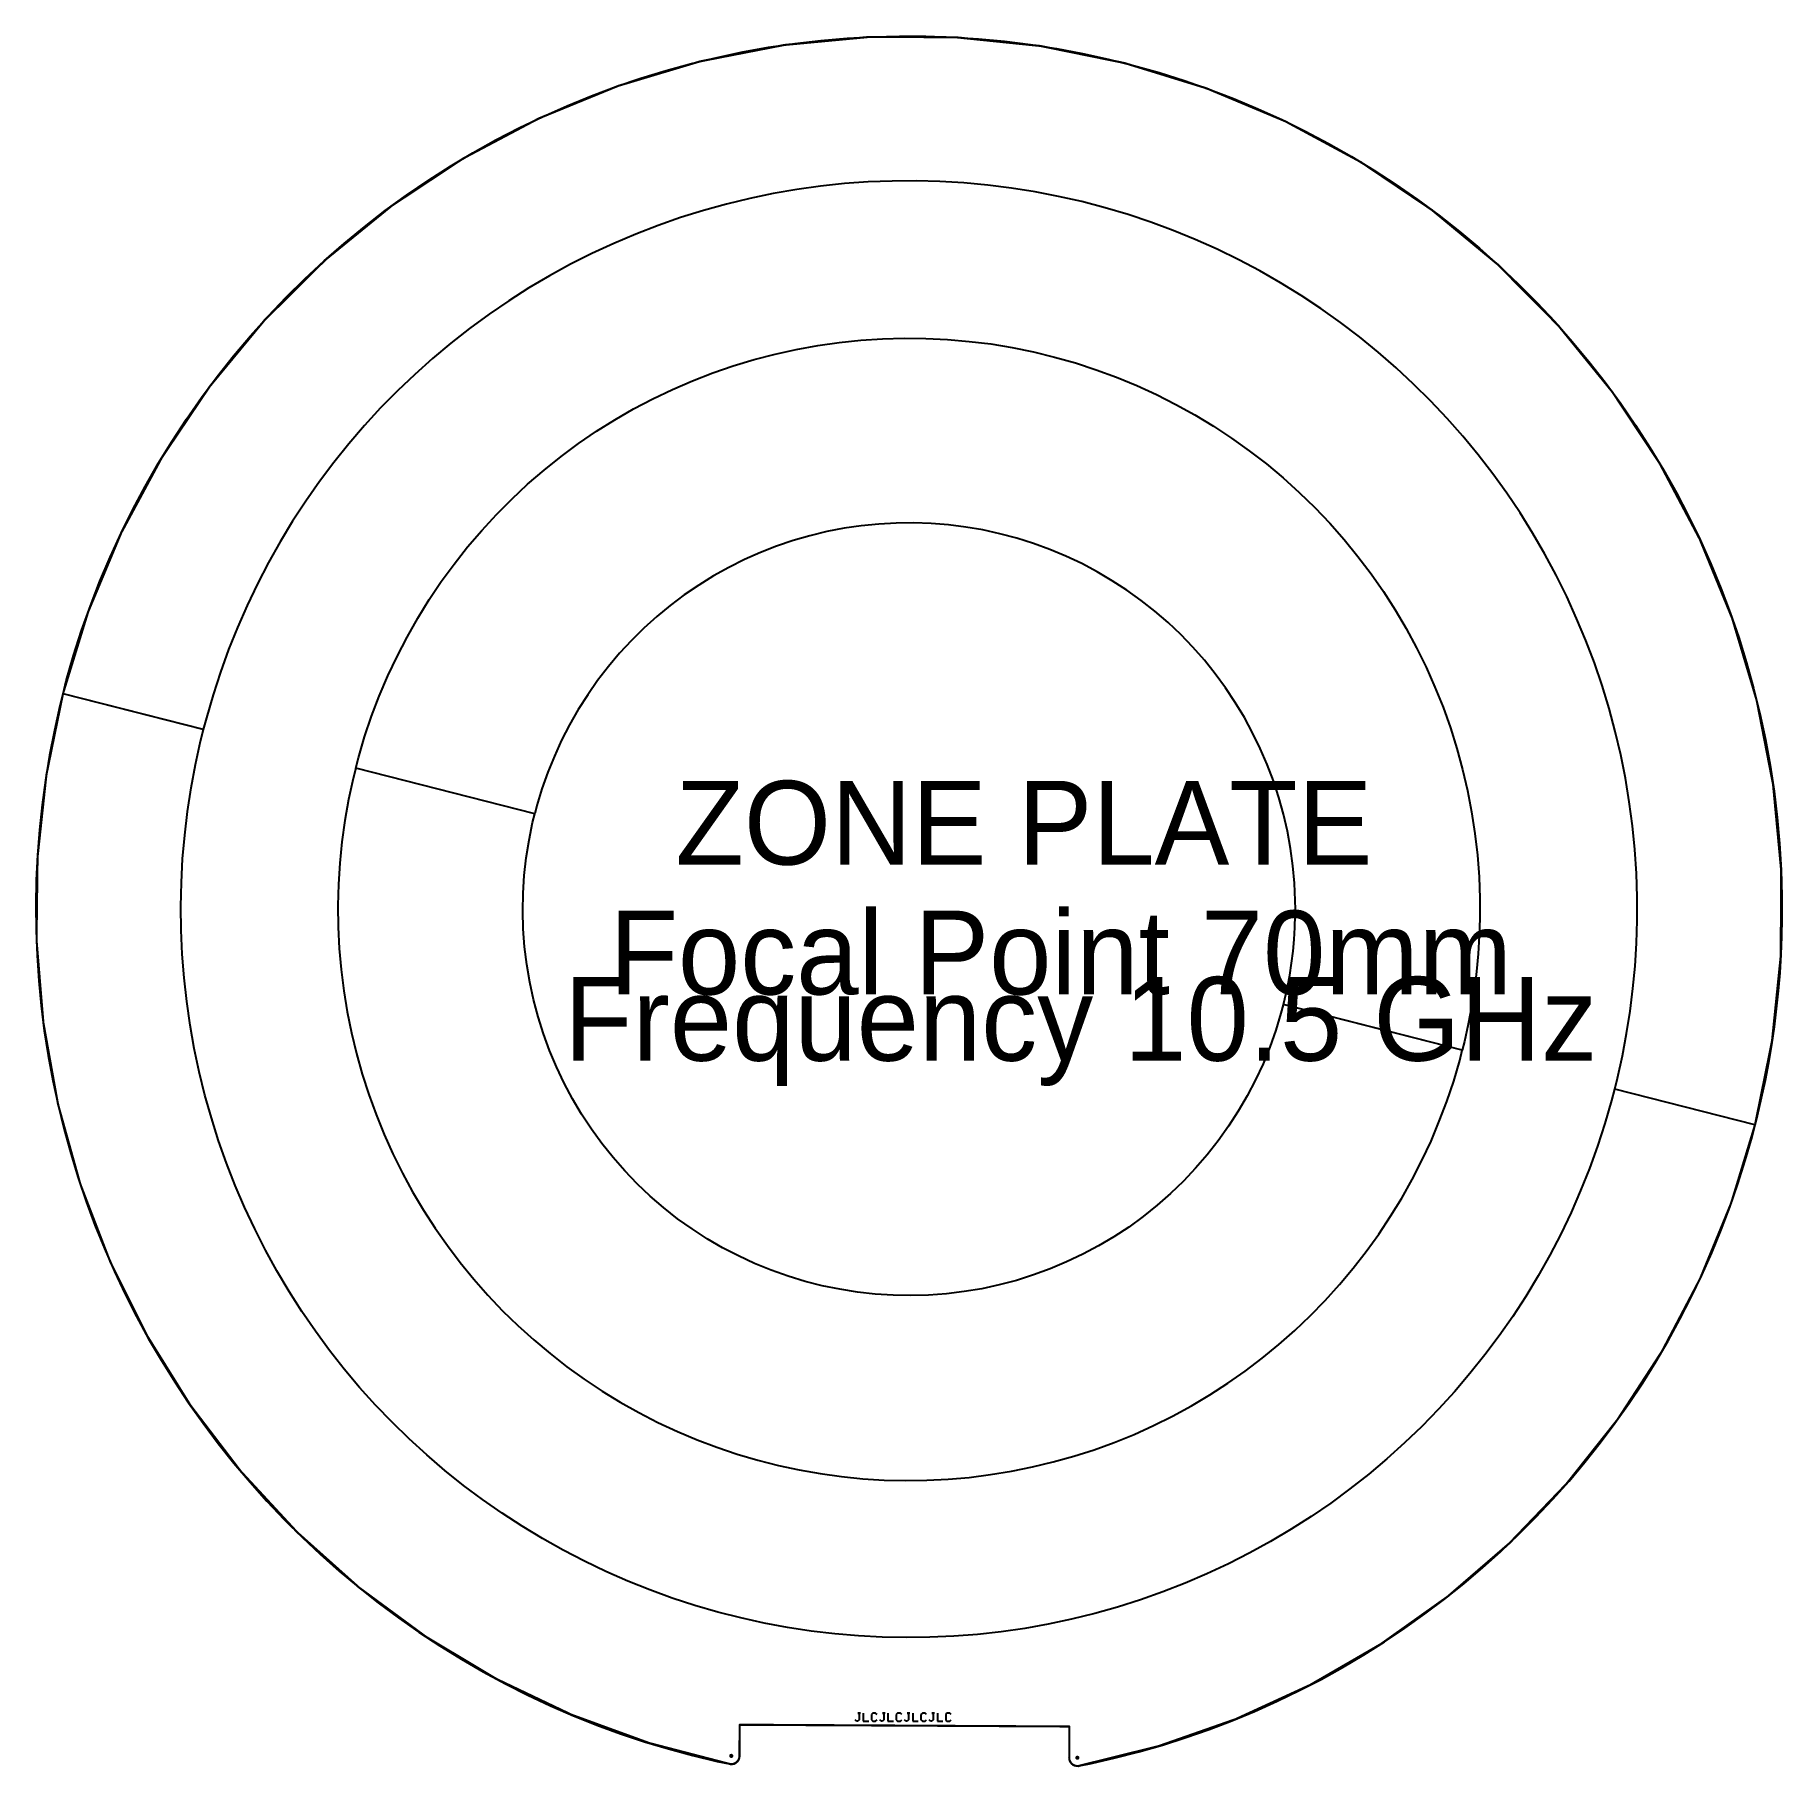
# Model space of a CAD drawing. Header units: millimetres. Extents: x -106 to 106, y -104 to 106.
import ezdxf

# ---------------------------------------------------------------- set-up
doc = ezdxf.new("R2010")
doc.units = ezdxf.units.MM
for name, color, linetype in [('BottomLayer', 5, 'Continuous'), ('BottomSolder', 6, 'Continuous'), ('Mechanical1', 6, 'Continuous'), ('PadHoleLayer', 156, 'Continuous'), ('TopLayer', 1, 'Continuous'), ('TopOverlay', 2, 'Continuous'), ('TopSolder', 216, 'Continuous')]:
    doc.layers.add(name, color=color, linetype=linetype)

msp = doc.modelspace()

# ---------------------------------------------------------------- texts
at = {"layer": 'TopOverlay'}
for s, p in [('ZONE PLATE', (-28.33, 5.42)), ('Focal Point 70mm', (-36.33, -10.33)), ('Frequency 10.5 GHz', (-41.84, -18.37))]:
    msp.add_text(s, height=10.16, dxfattribs=at).set_placement(p)

# ---------------------------------------------------------------- linework, layer by layer
at = {"layer": 'BottomLayer'}
for p, q in [((-23.29, 103.34), (-20.17, 104)), ((-20.17, 104), (-17.03, 104.56)), ((-17.03, 104.56), (-13.87, 105.02)), ((-13.87, 105.02), (-10.7, 105.39)), ((-10.7, 105.39), (-7.52, 105.67)), ((-7.52, 105.67), (-4.34, 105.84)), ((-4.34, 105.84), (-1.15, 105.93)), ((-1.15, 105.93), (2.04, 105.91)), ((2.04, 105.91), (5.23, 105.8)), ((5.23, 105.8), (8.42, 105.6)), ((8.42, 105.6), (11.59, 105.3)), ((11.59, 105.3), (14.76, 104.9)), ((14.76, 104.9), (17.91, 104.41)), ((17.91, 104.41), (21.05, 103.82)), ((-29.48, 101.75), (-26.4, 102.59)), ((-26.4, 102.59), (-23.29, 103.34)), ((21.05, 103.82), (24.17, 103.14)), ((24.17, 103.14), (27.26, 102.36)), ((27.26, 102.36), (30.34, 101.5)), ((-38.54, 98.67), (-35.55, 99.79)), ((-35.55, 99.79), (-32.53, 100.82)), ((-32.53, 100.82), (-29.48, 101.75)), ((30.34, 101.5), (33.38, 100.54)), ((33.38, 100.54), (36.39, 99.49)), ((-41.49, 97.47), (-38.54, 98.67)), ((36.39, 99.49), (39.37, 98.34)), ((39.37, 98.34), (42.32, 97.11)), ((-47.29, 94.79), (-44.41, 96.17)), ((-44.41, 96.17), (-41.49, 97.47)), ((42.32, 97.11), (45.22, 95.8)), ((45.22, 95.8), (48.09, 94.39)), ((-50.12, 93.33), (-47.29, 94.79)), ((48.09, 94.39), (50.91, 92.9)), ((-55.65, 90.14), (-52.91, 91.77)), ((-52.91, 91.77), (-50.12, 93.33)), ((50.91, 92.9), (53.68, 91.32)), ((53.68, 91.32), (56.41, 89.66)), ((-58.34, 88.42), (-55.65, 90.14)), ((56.41, 89.66), (59.09, 87.92)), ((-60.98, 86.62), (-58.34, 88.42)), ((-13.61, 87.31), (-16.47, 86.82)), ((-10.73, 87.71), (-13.61, 87.31)), ((-7.84, 88.02), (-10.73, 87.71)), ((-4.95, 88.23), (-7.84, 88.02)), ((-2.05, 88.34), (-4.95, 88.23)), ((0.86, 88.36), (-2.05, 88.34)), ((3.76, 88.28), (0.86, 88.36)), ((6.66, 88.11), (3.76, 88.28)), ((9.55, 87.85), (6.66, 88.11)), ((12.43, 87.49), (9.55, 87.85)), ((15.3, 87.03), (12.43, 87.49)), ((18.15, 86.48), (15.3, 87.03)), ((59.09, 87.92), (61.71, 86.1)), ((-63.56, 84.75), (-60.98, 86.62)), ((-22.14, 85.55), (-24.93, 84.77)), ((-19.31, 86.23), (-22.14, 85.55)), ((-16.47, 86.82), (-19.31, 86.23)), ((20.98, 85.84), (18.15, 86.48)), ((23.79, 85.1), (20.98, 85.84)), ((26.58, 84.27), (23.79, 85.1)), ((61.71, 86.1), (64.27, 84.21)), ((-68.55, 80.77), (-66.08, 82.8)), ((-66.08, 82.8), (-63.56, 84.75)), ((-30.45, 82.95), (-33.16, 81.91)), ((-27.71, 83.91), (-30.45, 82.95)), ((-24.93, 84.77), (-27.71, 83.91)), ((29.33, 83.35), (26.58, 84.27)), ((32.06, 82.35), (29.33, 83.35)), ((64.27, 84.21), (66.78, 82.23)), ((-70.95, 78.67), (-68.55, 80.77)), ((-35.83, 80.77), (-38.47, 79.55)), ((-33.16, 81.91), (-35.83, 80.77)), ((34.74, 81.25), (32.06, 82.35)), ((37.39, 80.06), (34.74, 81.25)), ((66.78, 82.23), (69.23, 80.18)), ((-73.29, 76.49), (-70.95, 78.67)), ((-38.47, 79.55), (-41.06, 78.25)), ((40.01, 78.79), (37.39, 80.06)), ((42.57, 77.43), (40.01, 78.79)), ((69.23, 80.18), (71.61, 78.06)), ((-75.56, 74.25), (-73.29, 76.49)), ((-43.61, 76.85), (-46.11, 75.38)), ((-41.06, 78.25), (-43.61, 76.85)), ((45.09, 75.99), (42.57, 77.43)), ((71.61, 78.06), (73.93, 75.87)), ((-77.76, 71.94), (-75.56, 74.25)), ((-46.11, 75.38), (-48.56, 73.82)), ((47.57, 74.47), (45.09, 75.99)), ((49.99, 72.87), (47.57, 74.47)), ((73.93, 75.87), (76.18, 73.61)), ((-50.96, 72.19), (-53.31, 70.47)), ((-48.56, 73.82), (-50.96, 72.19)), ((52.36, 71.18), (49.99, 72.87)), ((76.18, 73.61), (78.36, 71.28)), ((-79.89, 69.57), (-77.76, 71.94)), ((-53.31, 70.47), (-55.59, 68.69)), ((54.67, 69.43), (52.36, 71.18)), ((78.36, 71.28), (80.48, 68.89)), ((-81.95, 67.13), (-79.89, 69.57)), ((-55.59, 68.69), (-57.82, 66.82)), ((-16.25, 67.35), (-13.68, 67.92)), ((-13.68, 67.92), (-11.08, 68.39)), ((-11.08, 68.39), (-8.47, 68.76)), ((-8.47, 68.76), (-5.85, 69.03)), ((-5.85, 69.03), (-3.22, 69.21)), ((-3.22, 69.21), (-0.58, 69.28)), ((-0.58, 69.28), (2.05, 69.25)), ((2.05, 69.25), (4.68, 69.12)), ((4.68, 69.12), (7.31, 68.89)), ((7.31, 68.89), (9.93, 68.57)), ((9.93, 68.57), (12.53, 68.14)), ((12.53, 68.14), (15.11, 67.61)), ((56.92, 67.59), (54.67, 69.43)), ((80.48, 68.89), (82.51, 66.43)), ((-83.93, 64.63), (-81.95, 67.13)), ((-57.82, 66.82), (-59.98, 64.89)), ((-23.82, 65.06), (-21.32, 65.92)), ((-21.32, 65.92), (-18.8, 66.68)), ((-18.8, 66.68), (-16.25, 67.35)), ((15.11, 67.61), (17.67, 66.99)), ((17.67, 66.99), (20.21, 66.27)), ((20.21, 66.27), (22.72, 65.45)), ((59.11, 65.69), (56.92, 67.59)), ((82.51, 66.43), (84.48, 63.92)), ((-85.84, 62.07), (-83.93, 64.63)), ((-59.98, 64.89), (-62.08, 62.88)), ((-28.69, 63.06), (-26.27, 64.11)), ((-26.27, 64.11), (-23.82, 65.06)), ((22.72, 65.45), (25.19, 64.54)), ((25.19, 64.54), (27.63, 63.53)), ((61.23, 63.71), (59.11, 65.69)), ((63.29, 61.66), (61.23, 63.71)), ((84.48, 63.92), (86.37, 61.34)), ((-87.67, 59.46), (-85.84, 62.07)), ((-62.08, 62.88), (-64.12, 60.81)), ((-33.41, 60.7), (-31.07, 61.92)), ((-31.07, 61.92), (-28.69, 63.06)), ((27.63, 63.53), (30.02, 62.44)), ((30.02, 62.44), (32.38, 61.25)), ((65.29, 59.55), (63.29, 61.66)), ((-89.42, 56.79), (-87.67, 59.46)), ((-64.12, 60.81), (-66.08, 58.67)), ((-35.69, 59.38), (-33.41, 60.7)), ((32.38, 61.25), (34.68, 59.97)), ((34.68, 59.97), (36.94, 58.61)), ((67.21, 57.37), (65.29, 59.55)), ((86.37, 61.34), (88.17, 58.71)), ((-66.08, 58.67), (-67.97, 56.46)), ((-40.1, 56.5), (-37.92, 57.98)), ((-37.92, 57.98), (-35.69, 59.38)), ((36.94, 58.61), (39.14, 57.16)), ((69.06, 55.13), (67.21, 57.37)), ((88.17, 58.71), (89.9, 56.03)), ((-91.09, 54.07), (-89.42, 56.79)), ((-67.97, 56.46), (-69.79, 54.2)), ((-42.22, 54.93), (-40.1, 56.5)), ((39.14, 57.16), (41.29, 55.63)), ((41.29, 55.63), (43.38, 54.02)), ((89.9, 56.03), (91.55, 53.3)), ((-92.68, 51.3), (-91.09, 54.07)), ((-69.79, 54.2), (-71.53, 51.88)), ((-46.28, 51.56), (-44.28, 53.28)), ((-44.28, 53.28), (-42.22, 54.93)), ((43.38, 54.02), (45.4, 52.33)), ((70.83, 52.83), (69.06, 55.13)), ((91.55, 53.3), (93.11, 50.52)), ((-94.19, 48.49), (-92.68, 51.3)), ((-71.53, 51.88), (-73.2, 49.5)), ((-48.2, 49.76), (-46.28, 51.56)), ((45.4, 52.33), (47.36, 50.57)), ((72.53, 50.48), (70.83, 52.83)), ((-73.2, 49.5), (-74.79, 47.07)), ((-50.06, 47.89), (-48.2, 49.76)), ((47.36, 50.57), (49.25, 48.73)), ((74.15, 48.07), (72.53, 50.48)), ((93.11, 50.52), (94.59, 47.69)), ((-95.6, 45.63), (-94.19, 48.49)), ((-74.79, 47.07), (-76.29, 44.58)), ((-51.85, 45.95), (-50.06, 47.89)), ((-3.68, 46.73), (-5.79, 46.52)), ((-1.56, 46.85), (-3.68, 46.73)), ((0.55, 46.87), (-1.56, 46.85)), ((2.67, 46.8), (0.55, 46.87)), ((4.78, 46.63), (2.67, 46.8)), ((49.25, 48.73), (51.07, 46.82)), ((51.07, 46.82), (52.81, 44.84)), ((75.69, 45.6), (74.15, 48.07)), ((94.59, 47.69), (95.99, 44.82)), ((-96.93, 42.73), (-95.6, 45.63)), ((-76.29, 44.58), (-77.72, 42.05)), ((-53.56, 43.95), (-51.85, 45.95)), ((-14.05, 44.72), (-16.06, 44.04)), ((-12.02, 45.31), (-14.05, 44.72)), ((-9.96, 45.81), (-12.02, 45.31)), ((-7.88, 46.21), (-9.96, 45.81)), ((-5.79, 46.52), (-7.88, 46.21)), ((6.88, 46.37), (4.78, 46.63)), ((8.97, 46.01), (6.88, 46.37)), ((11.04, 45.56), (8.97, 46.01)), ((13.09, 45.01), (11.04, 45.56)), ((15.11, 44.37), (13.09, 45.01)), ((52.81, 44.84), (54.48, 42.8)), ((77.15, 43.09), (75.69, 45.6)), ((95.99, 44.82), (97.29, 41.91)), ((-98.18, 39.79), (-96.93, 42.73)), ((-55.19, 41.88), (-53.56, 43.95)), ((-18.03, 43.27), (-19.97, 42.41)), ((-16.06, 44.04), (-18.03, 43.27)), ((17.1, 43.65), (15.11, 44.37)), ((19.05, 42.83), (17.1, 43.65)), ((20.97, 41.93), (19.05, 42.83)), ((54.48, 42.8), (56.07, 40.7)), ((78.52, 40.53), (77.15, 43.09)), ((-77.72, 42.05), (-79.06, 39.48)), ((-56.75, 39.75), (-55.19, 41.88)), ((-23.72, 40.43), (-25.52, 39.32)), ((-21.86, 41.46), (-23.72, 40.43)), ((-19.97, 42.41), (-21.86, 41.46)), ((22.84, 40.94), (20.97, 41.93)), ((24.66, 39.86), (22.84, 40.94)), ((56.07, 40.7), (57.57, 38.54)), ((79.81, 37.93), (78.52, 40.53)), ((97.29, 41.91), (98.51, 38.96)), ((-99.33, 36.81), (-98.18, 39.79)), ((-79.06, 39.48), (-80.31, 36.86)), ((-58.22, 37.56), (-56.75, 39.75)), ((-25.52, 39.32), (-27.27, 38.13)), ((26.44, 38.71), (24.66, 39.86)), ((28.16, 37.47), (26.44, 38.71)), ((57.57, 38.54), (59, 36.32)), ((98.51, 38.96), (99.64, 35.97)), ((-100.4, 33.8), (-99.33, 36.81)), ((-80.31, 36.86), (-81.48, 34.2)), ((-59.6, 35.32), (-58.22, 37.56)), ((-28.96, 36.86), (-30.6, 35.51)), ((-27.27, 38.13), (-28.96, 36.86)), ((29.82, 36.16), (28.16, 37.47)), ((31.43, 34.78), (29.82, 36.16)), ((59, 36.32), (60.34, 34.05)), ((81.01, 35.29), (79.81, 37.93)), ((-81.48, 34.2), (-82.56, 31.5)), ((-60.9, 33.02), (-59.6, 35.32)), ((-32.17, 34.09), (-33.68, 32.61)), ((-30.6, 35.51), (-32.17, 34.09)), ((32.97, 33.32), (31.43, 34.78)), ((60.34, 34.05), (61.59, 31.73)), ((82.13, 32.61), (81.01, 35.29)), ((99.64, 35.97), (100.68, 32.95)), ((-101.37, 30.77), (-100.4, 33.8)), ((-62.12, 30.68), (-60.9, 33.02)), ((-33.68, 32.61), (-35.12, 31.05)), ((34.44, 31.8), (32.97, 33.32)), ((83.16, 29.89), (82.13, 32.61)), ((100.68, 32.95), (101.62, 29.91)), ((-102.25, 27.7), (-101.37, 30.77)), ((-82.56, 31.5), (-83.55, 28.77)), ((-63.24, 28.3), (-62.12, 30.68)), ((-35.12, 31.05), (-36.48, 29.43)), ((35.84, 30.21), (34.44, 31.8)), ((37.17, 28.56), (35.84, 30.21)), ((61.59, 31.73), (62.75, 29.36)), ((84.09, 27.14), (83.16, 29.89)), ((101.62, 29.91), (102.48, 26.83)), ((-102.64, 26.15), (-102.25, 27.7)), ((-83.55, 28.77), (-84.45, 26.01)), ((-64.27, 25.87), (-63.24, 28.3)), ((-37.78, 27.75), (-38.99, 26.02)), ((-36.48, 29.43), (-37.78, 27.75)), ((38.42, 26.86), (37.17, 28.56)), ((62.75, 29.36), (63.82, 26.95)), ((-102.66, 26.15), (-103.03, 24.67)), ((-102.65, 26.15), (-102.66, 26.15)), ((-102.66, 26.15), (-102.66, 26.15)), ((-102.66, 26.15), (-102.66, 26.15)), ((-85.62, 21.82), (-102.65, 26.15)), ((-102.65, 26.15), (-102.65, 26.15)), ((-102.65, 26.15), (-102.65, 26.15)), ((-102.65, 26.15), (-102.65, 26.15)), ((-85.63, 21.82), (-102.64, 26.15)), ((-84.45, 26.01), (-85.26, 23.22)), ((-65.21, 23.41), (-64.27, 25.87)), ((-38.99, 26.02), (-40.13, 24.23)), ((39.59, 25.09), (38.42, 26.86)), ((63.82, 26.95), (64.8, 24.5)), ((84.94, 24.36), (84.09, 27.14)), ((102.48, 26.83), (103.24, 23.73)), ((-103.03, 24.67), (-103.7, 21.69)), ((-66.05, 20.91), (-65.21, 23.41)), ((-40.13, 24.23), (-41.18, 22.39)), ((40.69, 23.28), (39.59, 25.09)), ((64.8, 24.5), (65.69, 22.02)), ((85.69, 21.56), (84.94, 24.36)), ((103.24, 23.73), (103.91, 20.61)), ((-103.7, 21.69), (-104.28, 18.7)), ((-85.96, 20.4), (-85.62, 21.81)), ((-85.26, 23.22), (-85.63, 21.82)), ((-85.63, 21.82), (-85.63, 21.82)), ((-85.62, 21.81), (-85.62, 21.82)), ((-85.62, 21.82), (-85.62, 21.82)), ((-85.62, 21.82), (-85.62, 21.82)), ((-85.62, 21.82), (-85.62, 21.82)), ((-85.62, 21.82), (-85.62, 21.82)), ((-85.62, 21.82), (-85.62, 21.82)), ((-85.62, 21.82), (-85.62, 21.82)), ((-85.62, 21.82), (-85.62, 21.82)), ((-85.62, 21.81), (-85.62, 21.81)), ((-85.62, 21.81), (-85.62, 21.81)), ((-85.62, 21.81), (-85.62, 21.81)), ((-85.62, 21.81), (-85.62, 21.81)), ((-85.62, 21.81), (-85.62, 21.81)), ((-85.62, 21.81), (-85.62, 21.81)), ((-85.62, 21.81), (-85.62, 21.81)), ((-85.62, 21.81), (-85.62, 21.81)), ((-41.18, 22.39), (-42.15, 20.51)), ((41.7, 21.42), (40.69, 23.28)), ((42.62, 19.51), (41.7, 21.42)), ((65.69, 22.02), (66.48, 19.51)), ((86.36, 18.73), (85.69, 21.56)), ((-86.58, 17.58), (-85.96, 20.4)), ((-66.8, 18.38), (-66.05, 20.91)), ((-42.15, 20.51), (-43.03, 18.59)), ((43.46, 17.57), (42.62, 19.51)), ((66.48, 19.51), (67.17, 16.96)), ((103.91, 20.61), (104.48, 17.47)), ((-104.28, 18.7), (-104.78, 15.68)), ((-87.11, 14.74), (-86.58, 17.58)), ((-67.14, 17.1), (-67.46, 15.85)), ((-67.13, 17.11), (-67.14, 17.1)), ((-67.14, 17.1), (-67.14, 17.1)), ((-67.14, 17.1), (-67.14, 17.1)), ((-45.42, 11.58), (-67.13, 17.11)), ((-67.13, 17.11), (-67.13, 17.11)), ((-67.13, 17.11), (-67.13, 17.11)), ((-67.13, 17.11), (-67.13, 17.11)), ((-67.13, 17.11), (-67.13, 17.11)), ((-67.13, 17.11), (-67.13, 17.11)), ((-67.13, 17.11), (-67.13, 17.11)), ((-67.13, 17.11), (-67.13, 17.11)), ((-67.12, 17.1), (-66.8, 18.38)), ((-45.42, 11.58), (-67.12, 17.1)), ((-43.03, 18.59), (-43.83, 16.62)), ((44.21, 15.58), (43.46, 17.57)), ((86.92, 15.89), (86.36, 18.73)), ((104.48, 17.47), (104.96, 14.32)), ((-104.78, 15.68), (-105.19, 12.66)), ((-67.46, 15.85), (-68, 13.31)), ((-43.83, 16.62), (-44.54, 14.63)), ((44.87, 13.57), (44.21, 15.58)), ((67.17, 16.96), (67.77, 14.39)), ((87.4, 13.02), (86.92, 15.89)), ((-87.55, 11.88), (-87.11, 14.74)), ((-68, 13.31), (-68.45, 10.76)), ((-44.54, 14.63), (-45.15, 12.6)), ((45.44, 11.53), (44.87, 13.57)), ((67.77, 14.39), (68.27, 11.81)), ((87.78, 10.14), (87.4, 13.02)), ((104.96, 14.32), (105.35, 11.15)), ((-105.19, 12.66), (-105.51, 9.62)), ((-87.89, 9.01), (-87.55, 11.88)), ((-68.45, 10.76), (-68.81, 8.19)), ((-45.67, 10.52), (-45.41, 11.57)), ((-45.15, 12.6), (-45.42, 11.58)), ((-45.41, 11.57), (-45.42, 11.58)), ((-45.42, 11.58), (-45.42, 11.58)), ((-45.42, 11.58), (-45.42, 11.58)), ((-45.42, 11.58), (-45.42, 11.58)), ((-45.42, 11.58), (-45.42, 11.58)), ((-45.42, 11.58), (-45.42, 11.58)), ((-45.42, 11.58), (-45.42, 11.58)), ((-45.42, 11.58), (-45.42, 11.58)), ((-45.42, 11.58), (-45.42, 11.58)), ((-45.41, 11.57), (-45.41, 11.57)), ((-45.41, 11.57), (-45.41, 11.57)), ((-45.41, 11.57), (-45.41, 11.57)), ((-45.41, 11.57), (-45.41, 11.57)), ((-45.41, 11.57), (-45.41, 11.57)), ((-45.41, 11.57), (-45.41, 11.57)), ((-45.41, 11.57), (-45.41, 11.57)), ((-45.41, 11.57), (-45.41, 11.57)), ((-45.41, 11.57), (-45.41, 11.57)), ((45.91, 9.47), (45.44, 11.53)), ((68.27, 11.81), (68.67, 9.2)), ((105.35, 11.15), (105.63, 7.97)), ((-105.51, 9.62), (-105.74, 6.58)), ((-88.14, 6.13), (-87.89, 9.01)), ((-46.1, 8.39), (-45.67, 10.52)), ((46.29, 7.38), (45.91, 9.47)), ((68.67, 9.2), (68.97, 6.58)), ((88.07, 7.25), (87.78, 10.14)), ((-105.74, 6.58), (-105.89, 3.53)), ((-68.81, 8.19), (-69.07, 5.61)), ((-46.44, 6.26), (-46.1, 8.39)), ((46.58, 5.28), (46.29, 7.38)), ((68.97, 6.58), (69.17, 3.95)), ((88.26, 4.35), (88.07, 7.25)), ((105.63, 7.97), (105.83, 4.79)), ((-88.29, 3.24), (-88.14, 6.13)), ((-69.07, 5.61), (-69.23, 3.03)), ((-46.68, 4.11), (-46.44, 6.26)), ((46.77, 3.17), (46.58, 5.28)), ((88.35, 1.45), (88.26, 4.35)), ((105.83, 4.79), (105.92, 1.6)), ((-105.89, 3.53), (-105.94, 0.48)), ((-88.35, 0.35), (-88.29, 3.24)), ((-69.23, 3.03), (-69.29, 0.44)), ((-46.82, 1.94), (-46.68, 4.11)), ((46.86, 1.06), (46.77, 3.17)), ((69.17, 3.95), (69.27, 1.32)), ((-105.94, 0.48), (-105.91, -2.57)), ((-88.31, -2.54), (-88.35, 0.35)), ((-69.29, 0.44), (-69.26, -2.15)), ((-46.86, -0.22), (-46.82, 1.94)), ((46.88, 0), (46.86, 1.06)), ((69.27, 1.32), (69.27, 0)), ((69.27, 0), (69.27, -1.08)), ((88.36, 0), (88.35, 1.45)), ((105.92, 1.6), (105.92, 0)), ((105.92, 0), (105.92, -1.1)), ((-46.8, -2.38), (-46.86, -0.22)), ((46.82, -2.19), (46.87, -0.73)), ((46.87, -0.73), (46.88, 0)), ((69.27, -1.08), (69.2, -3.24)), ((88.27, -4.13), (88.35, -1.38)), ((88.35, -1.38), (88.36, 0)), ((105.92, -1.1), (105.88, -3.3)), ((-105.91, -2.57), (-105.8, -5.62)), ((-88.18, -5.43), (-88.31, -2.54)), ((-69.26, -2.15), (-69.13, -4.74)), ((-46.64, -4.54), (-46.8, -2.38)), ((46.6, -5.1), (46.73, -3.65)), ((46.73, -3.65), (46.82, -2.19)), ((69.2, -3.24), (69.07, -5.39)), ((88.1, -6.88), (88.27, -4.13)), ((105.88, -3.3), (105.78, -5.5)), ((-105.8, -5.62), (-105.59, -8.67)), ((-87.96, -8.31), (-88.18, -5.43)), ((-69.13, -4.74), (-68.91, -7.32)), ((-46.38, -6.69), (-46.64, -4.54)), ((46.42, -6.55), (46.6, -5.1)), ((69.07, -5.39), (68.87, -7.54)), ((105.78, -5.5), (105.65, -7.7)), ((-87.64, -11.18), (-87.96, -8.31)), ((-68.91, -7.32), (-68.58, -9.9)), ((-46.02, -8.83), (-46.38, -6.69)), ((45.92, -9.43), (46.19, -7.99)), ((46.19, -7.99), (46.42, -6.55)), ((68.87, -7.54), (68.6, -9.68)), ((87.84, -9.62), (88.1, -6.88)), ((105.65, -7.7), (105.46, -9.89)), ((-105.59, -8.67), (-105.3, -11.7)), ((-68.58, -9.9), (-68.17, -12.45)), ((-45.57, -10.94), (-46.02, -8.83)), ((45.6, -10.85), (45.92, -9.43)), ((68.6, -9.68), (68.26, -11.82)), ((87.5, -12.35), (87.84, -9.62)), ((105.46, -9.89), (105.24, -12.08)), ((-105.3, -11.7), (-104.92, -14.73)), ((-87.23, -14.05), (-87.64, -11.18)), ((-68.17, -12.45), (-67.65, -14.99)), ((-45.01, -13.04), (-45.57, -10.94)), ((45.13, -12.61), (44.5, -14.68)), ((45.41, -11.57), (45.13, -12.61)), ((45.42, -11.56), (45.41, -11.56)), ((45.41, -11.56), (45.41, -11.57)), ((45.41, -11.57), (45.41, -11.57)), ((67.13, -17.09), (45.42, -11.56)), ((45.42, -11.56), (45.42, -11.56)), ((45.42, -11.56), (45.42, -11.56)), ((45.42, -11.56), (45.42, -11.56)), ((45.42, -11.56), (45.42, -11.56)), ((45.42, -11.56), (45.42, -11.56)), ((45.42, -11.56), (45.42, -11.56)), ((45.43, -11.56), (45.6, -10.85)), ((67.13, -17.09), (45.43, -11.56)), ((68.26, -11.82), (67.86, -13.94)), ((87.07, -15.07), (87.5, -12.35)), ((105.24, -12.08), (104.96, -14.26)), ((-104.92, -14.73), (-104.45, -17.75)), ((-86.72, -16.89), (-87.23, -14.05)), ((-44.36, -15.1), (-45.01, -13.04)), ((44.5, -14.68), (43.78, -16.72)), ((67.86, -13.94), (67.39, -16.05)), ((104.96, -14.26), (104.64, -16.44)), ((-86.12, -19.72), (-86.72, -16.89)), ((-67.65, -14.99), (-67.04, -17.51)), ((-43.62, -17.13), (-44.36, -15.1)), ((43.78, -16.72), (42.96, -18.73)), ((67.39, -16.05), (67.13, -17.09)), ((86.56, -17.78), (87.07, -15.07)), ((104.64, -16.44), (104.28, -18.61)), ((-104.45, -17.75), (-103.89, -20.75)), ((-67.04, -17.51), (-66.34, -20.01)), ((-42.78, -19.13), (-43.62, -17.13)), ((42.96, -18.73), (42.05, -20.69)), ((66.09, -20.84), (66.82, -18.36)), ((66.82, -18.36), (67.14, -17.1)), ((67.14, -17.09), (67.13, -17.09)), ((67.13, -17.09), (67.13, -17.09)), ((67.13, -17.09), (67.13, -17.09)), ((67.13, -17.09), (67.13, -17.09)), ((67.13, -17.09), (67.13, -17.09)), ((67.13, -17.09), (67.13, -17.09)), ((67.13, -17.09), (67.13, -17.09)), ((67.13, -17.09), (67.13, -17.09)), ((67.13, -17.09), (67.13, -17.09)), ((67.14, -17.1), (67.14, -17.09)), ((67.14, -17.1), (67.14, -17.1)), ((67.14, -17.1), (67.14, -17.1)), ((67.14, -17.1), (67.14, -17.1)), ((67.14, -17.1), (67.14, -17.1)), ((67.14, -17.1), (67.14, -17.1)), ((67.14, -17.1), (67.14, -17.1)), ((67.14, -17.1), (67.14, -17.1)), ((85.96, -20.47), (86.56, -17.78)), ((104.28, -18.61), (103.87, -20.77)), ((-103.89, -20.75), (-103.25, -23.73)), ((-85.43, -22.53), (-86.12, -19.72)), ((-66.34, -20.01), (-65.55, -22.47)), ((-41.85, -21.08), (-42.78, -19.13)), ((-40.83, -23), (-41.85, -21.08)), ((42.05, -20.69), (41.05, -22.61)), ((65.26, -23.3), (66.09, -20.84)), ((85.63, -21.8), (85.96, -20.47)), ((103.87, -20.77), (103.42, -22.93)), ((-84.65, -25.31), (-85.43, -22.53)), ((-65.55, -22.47), (-64.66, -24.91)), ((-39.73, -24.86), (-40.83, -23)), ((41.05, -22.61), (39.96, -24.48)), ((64.34, -25.72), (65.26, -23.3)), ((85.25, -23.21), (84.44, -25.98)), ((85.62, -21.81), (85.25, -23.21)), ((85.63, -21.8), (85.62, -21.8)), ((85.62, -21.8), (85.62, -21.8)), ((85.62, -21.8), (85.62, -21.8)), ((85.62, -21.8), (85.62, -21.81)), ((85.62, -21.81), (85.62, -21.81)), ((102.65, -26.14), (85.63, -21.8)), ((102.65, -26.14), (85.63, -21.8)), ((85.63, -21.8), (85.63, -21.8)), ((103.42, -22.93), (102.92, -25.07)), ((-103.25, -23.73), (-102.53, -26.7)), ((-83.77, -28.07), (-84.65, -25.31)), ((-64.66, -24.91), (-63.69, -27.31)), ((-38.54, -26.66), (-39.73, -24.86)), ((39.96, -24.48), (38.78, -26.3)), ((102.92, -25.07), (102.65, -26.14)), ((-102.53, -26.7), (-101.72, -29.64)), ((-63.69, -27.31), (-62.62, -29.67)), ((-37.26, -28.42), (-38.54, -26.66)), ((38.78, -26.3), (37.53, -28.07)), ((63.34, -28.11), (64.34, -25.72)), ((84.44, -25.98), (83.55, -28.73)), ((102.29, -27.59), (102.66, -26.15)), ((102.65, -26.14), (102.65, -26.14)), ((102.66, -26.14), (102.65, -26.14)), ((102.65, -26.14), (102.65, -26.14)), ((102.65, -26.14), (102.65, -26.14)), ((102.65, -26.14), (102.65, -26.14)), ((102.65, -26.14), (102.65, -26.14)), ((102.65, -26.14), (102.65, -26.14)), ((102.65, -26.14), (102.65, -26.14)), ((102.65, -26.14), (102.65, -26.14)), ((102.66, -26.15), (102.66, -26.14)), ((102.66, -26.14), (102.66, -26.14)), ((102.66, -26.15), (102.66, -26.15)), ((102.66, -26.15), (102.66, -26.15)), ((102.66, -26.15), (102.66, -26.15)), ((102.66, -26.15), (102.66, -26.15)), ((102.66, -26.15), (102.66, -26.15)), ((102.66, -26.15), (102.66, -26.15)), ((-101.72, -29.64), (-100.82, -32.56)), ((-82.81, -30.79), (-83.77, -28.07)), ((-62.62, -29.67), (-61.47, -31.99)), ((-35.91, -30.11), (-37.26, -28.42)), ((37.53, -28.07), (36.19, -29.77)), ((62.24, -30.46), (63.34, -28.11)), ((83.55, -28.73), (82.56, -31.45)), ((101.47, -30.46), (102.29, -27.59)), ((-81.76, -33.49), (-82.81, -30.79)), ((-34.48, -31.73), (-35.91, -30.11)), ((-32.98, -33.29), (-34.48, -31.73)), ((34.78, -31.41), (33.29, -32.98)), ((36.19, -29.77), (34.78, -31.41)), ((61.06, -32.77), (62.24, -30.46)), ((82.56, -31.45), (81.49, -34.13)), ((100.58, -33.3), (101.47, -30.46)), ((-100.82, -32.56), (-99.84, -35.45)), ((-80.62, -36.14), (-81.76, -33.49)), ((-61.47, -31.99), (-60.23, -34.27)), ((-31.41, -34.78), (-32.98, -33.29)), ((33.29, -32.98), (31.73, -34.48)), ((59.79, -35.03), (61.06, -32.77)), ((99.6, -36.12), (100.58, -33.3)), ((-99.84, -35.45), (-98.78, -38.31)), ((-60.23, -34.27), (-58.9, -36.5)), ((-29.77, -36.19), (-31.41, -34.78)), ((30.11, -35.91), (28.42, -37.26)), ((31.73, -34.48), (30.11, -35.91)), ((58.44, -37.24), (59.79, -35.03)), ((81.49, -34.13), (80.33, -36.78)), ((-79.39, -38.76), (-80.62, -36.14)), ((-58.9, -36.5), (-57.5, -38.67)), ((-28.07, -37.53), (-29.77, -36.19)), ((-26.3, -38.78), (-28.07, -37.53)), ((28.42, -37.26), (26.66, -38.54)), ((57.01, -39.4), (58.44, -37.24)), ((80.33, -36.78), (79.08, -39.39)), ((98.54, -38.9), (99.6, -36.12)), ((-98.78, -38.31), (-97.63, -41.14)), ((-78.08, -41.34), (-79.39, -38.76)), ((-57.5, -38.67), (-56.01, -40.8)), ((-24.48, -39.96), (-26.3, -38.78)), ((-22.61, -41.05), (-24.48, -39.96)), ((24.86, -39.73), (23, -40.83)), ((26.66, -38.54), (24.86, -39.73)), ((55.49, -41.5), (57.01, -39.4)), ((79.08, -39.39), (77.75, -41.96)), ((97.41, -41.66), (98.54, -38.9)), ((-97.63, -41.14), (-96.41, -43.93)), ((-76.69, -43.87), (-78.08, -41.34)), ((-56.01, -40.8), (-54.45, -42.86)), ((-20.69, -42.05), (-22.61, -41.05)), ((-18.73, -42.96), (-20.69, -42.05)), ((21.08, -41.85), (19.13, -42.78)), ((23, -40.83), (21.08, -41.85)), ((53.9, -43.55), (55.49, -41.5)), ((77.75, -41.96), (76.34, -44.48)), ((96.2, -44.38), (97.41, -41.66)), ((-96.41, -43.93), (-95.1, -46.69)), ((-75.21, -46.36), (-76.69, -43.87)), ((-54.45, -42.86), (-52.81, -44.87)), ((-16.72, -43.78), (-18.73, -42.96)), ((-14.68, -44.5), (-16.72, -43.78)), ((-12.61, -45.13), (-14.68, -44.5)), ((15.1, -44.36), (13.04, -45.01)), ((17.13, -43.62), (15.1, -44.36)), ((19.13, -42.78), (17.13, -43.62)), ((52.24, -45.53), (53.9, -43.55)), ((76.34, -44.48), (74.84, -46.95)), ((94.91, -47.07), (96.2, -44.38)), ((-73.66, -48.79), (-75.21, -46.36)), ((-52.81, -44.87), (-51.09, -46.81)), ((-10.52, -45.67), (-12.61, -45.13)), ((-8.39, -46.1), (-10.52, -45.67)), ((-6.26, -46.44), (-8.39, -46.1)), ((-4.11, -46.68), (-6.26, -46.44)), ((4.54, -46.64), (2.38, -46.8)), ((6.69, -46.38), (4.54, -46.64)), ((8.83, -46.02), (6.69, -46.38)), ((10.94, -45.57), (8.83, -46.02)), ((13.04, -45.01), (10.94, -45.57)), ((50.5, -47.45), (52.24, -45.53)), ((-95.1, -46.69), (-93.72, -49.41)), ((-51.09, -46.81), (-49.31, -48.69)), ((-49.31, -48.69), (-47.45, -50.5)), ((-1.94, -46.82), (-4.11, -46.68)), ((0.22, -46.86), (-1.94, -46.82)), ((2.38, -46.8), (0.22, -46.86)), ((48.69, -49.31), (50.5, -47.45)), ((74.84, -46.95), (73.27, -49.38)), ((93.55, -49.72), (94.91, -47.07)), ((-93.72, -49.41), (-92.26, -52.09)), ((-72.02, -51.18), (-73.66, -48.79)), ((-47.45, -50.5), (-45.53, -52.24)), ((46.81, -51.09), (48.69, -49.31)), ((73.27, -49.38), (71.61, -51.75)), ((92.12, -52.34), (93.55, -49.72)), ((-92.26, -52.09), (-90.72, -54.73)), ((-70.31, -53.51), (-72.02, -51.18)), ((-45.53, -52.24), (-43.55, -53.9)), ((42.86, -54.45), (44.87, -52.81)), ((44.87, -52.81), (46.81, -51.09)), ((71.61, -51.75), (69.88, -54.06)), ((90.61, -54.91), (92.12, -52.34)), ((-90.72, -54.73), (-89.1, -57.32)), ((-68.52, -55.78), (-70.31, -53.51)), ((-43.55, -53.9), (-41.5, -55.49)), ((40.8, -56.01), (42.86, -54.45)), ((69.88, -54.06), (68.07, -56.32)), ((89.03, -57.43), (90.61, -54.91)), ((-66.66, -57.99), (-68.52, -55.78)), ((-41.5, -55.49), (-39.4, -57.01)), ((-39.4, -57.01), (-37.24, -58.44)), ((38.67, -57.5), (40.8, -56.01)), ((68.07, -56.32), (66.19, -58.52)), ((-89.1, -57.32), (-87.42, -59.86)), ((-64.72, -60.14), (-66.66, -57.99)), ((-37.24, -58.44), (-35.03, -59.79)), ((34.27, -60.23), (36.5, -58.9)), ((36.5, -58.9), (38.67, -57.5)), ((66.19, -58.52), (64.24, -60.65)), ((87.38, -59.92), (89.03, -57.43)), ((-87.42, -59.86), (-85.65, -62.35)), ((-62.72, -62.22), (-64.72, -60.14)), ((-35.03, -59.79), (-32.77, -61.06)), ((-32.77, -61.06), (-30.46, -62.24)), ((29.67, -62.62), (31.99, -61.47)), ((31.99, -61.47), (34.27, -60.23)), ((64.24, -60.65), (62.22, -62.72)), ((85.66, -62.35), (87.38, -59.92)), ((-85.65, -62.35), (-83.82, -64.79)), ((-60.65, -64.24), (-62.72, -62.22)), ((-30.46, -62.24), (-28.11, -63.34)), ((-28.11, -63.34), (-25.72, -64.34)), ((27.31, -63.69), (29.67, -62.62)), ((62.22, -62.72), (60.14, -64.72)), ((83.87, -64.73), (85.66, -62.35)), ((-83.82, -64.79), (-81.92, -67.18)), ((-58.52, -66.19), (-60.65, -64.24)), ((-25.72, -64.34), (-23.3, -65.26)), ((-23.3, -65.26), (-20.84, -66.09)), ((20.01, -66.34), (22.47, -65.55)), ((22.47, -65.55), (24.91, -64.66)), ((24.91, -64.66), (27.31, -63.69)), ((60.14, -64.72), (57.99, -66.66)), ((82.01, -67.07), (83.87, -64.73)), ((-81.92, -67.18), (-79.95, -69.51)), ((-56.32, -68.07), (-58.52, -66.19)), ((-20.84, -66.09), (-18.36, -66.82)), ((-18.36, -66.82), (-15.85, -67.46)), ((-15.85, -67.46), (-13.31, -68)), ((12.45, -68.17), (14.99, -67.65)), ((14.99, -67.65), (17.51, -67.04)), ((17.51, -67.04), (20.01, -66.34)), ((57.99, -66.66), (55.78, -68.52)), ((80.1, -69.35), (82.01, -67.07)), ((-79.95, -69.51), (-77.92, -71.79)), ((-54.06, -69.88), (-56.32, -68.07)), ((-51.75, -71.61), (-54.06, -69.88)), ((-13.31, -68), (-10.76, -68.45)), ((-10.76, -68.45), (-8.19, -68.81)), ((-8.19, -68.81), (-5.61, -69.07)), ((-5.61, -69.07), (-3.03, -69.23)), ((-3.03, -69.23), (-0.44, -69.29)), ((-0.44, -69.29), (2.15, -69.26)), ((2.15, -69.26), (4.74, -69.13)), ((4.74, -69.13), (7.32, -68.91)), ((7.32, -68.91), (9.9, -68.58)), ((9.9, -68.58), (12.45, -68.17)), ((55.78, -68.52), (53.51, -70.31)), ((78.11, -71.57), (80.1, -69.35)), ((-77.92, -71.79), (-75.82, -74)), ((-49.38, -73.27), (-51.75, -71.61)), ((51.18, -72.02), (48.79, -73.66)), ((53.51, -70.31), (51.18, -72.02)), ((76.07, -73.74), (78.11, -71.57)), ((-75.82, -74), (-73.65, -76.15)), ((-46.95, -74.84), (-49.38, -73.27)), ((48.79, -73.66), (46.36, -75.21)), ((73.96, -75.85), (76.07, -73.74)), ((-73.65, -76.15), (-71.43, -78.24)), ((-44.48, -76.34), (-46.95, -74.84)), ((-41.96, -77.75), (-44.48, -76.34)), ((46.36, -75.21), (43.87, -76.69)), ((71.8, -77.9), (73.96, -75.85)), ((-71.43, -78.24), (-69.15, -80.27)), ((-39.39, -79.08), (-41.96, -77.75)), ((41.34, -78.08), (38.76, -79.39)), ((43.87, -76.69), (41.34, -78.08)), ((69.58, -79.89), (71.8, -77.9)), ((-69.15, -80.27), (-66.81, -82.23)), ((-36.78, -80.33), (-39.39, -79.08)), ((-34.13, -81.49), (-36.78, -80.33)), ((38.76, -79.39), (36.14, -80.62)), ((67.31, -81.82), (69.58, -79.89)), ((-66.81, -82.23), (-64.41, -84.12)), ((-31.45, -82.56), (-34.13, -81.49)), ((-28.73, -83.55), (-31.45, -82.56)), ((33.49, -81.76), (30.79, -82.81)), ((36.14, -80.62), (33.49, -81.76)), ((64.98, -83.68), (67.31, -81.82)), ((-64.41, -84.12), (-61.96, -85.94)), ((-25.98, -84.44), (-28.73, -83.55)), ((-23.21, -85.25), (-25.98, -84.44)), ((25.31, -84.65), (22.53, -85.43)), ((28.07, -83.77), (25.31, -84.65)), ((30.79, -82.81), (28.07, -83.77)), ((62.6, -85.47), (64.98, -83.68)), ((-61.96, -85.94), (-59.46, -87.69)), ((-20.4, -85.96), (-23.21, -85.25)), ((-17.58, -86.58), (-20.4, -85.96)), ((-14.74, -87.11), (-17.58, -86.58)), ((16.89, -86.72), (14.05, -87.23)), ((19.72, -86.12), (16.89, -86.72)), ((22.53, -85.43), (19.72, -86.12)), ((60.17, -87.2), (62.6, -85.47)), ((-59.46, -87.69), (-56.91, -89.36)), ((-11.88, -87.55), (-14.74, -87.11)), ((-9.01, -87.89), (-11.88, -87.55)), ((-6.13, -88.14), (-9.01, -87.89)), ((-3.24, -88.29), (-6.13, -88.14)), ((-0.35, -88.35), (-3.24, -88.29)), ((2.54, -88.31), (-0.35, -88.35)), ((5.43, -88.18), (2.54, -88.31)), ((8.31, -87.96), (5.43, -88.18)), ((11.18, -87.64), (8.31, -87.96)), ((14.05, -87.23), (11.18, -87.64)), ((55.17, -90.45), (57.69, -88.86)), ((57.69, -88.86), (60.17, -87.2)), ((-56.91, -89.36), (-54.31, -90.97)), ((-54.31, -90.97), (-51.67, -92.49)), ((52.6, -91.96), (55.17, -90.45)), ((-51.67, -92.49), (-48.98, -93.94)), ((50, -93.41), (52.6, -91.96)), ((-48.98, -93.94), (-46.26, -95.31)), ((-46.26, -95.31), (-43.49, -96.61)), ((44.66, -96.07), (47.35, -94.78)), ((47.35, -94.78), (50, -93.41)), ((-43.49, -96.61), (-40.69, -97.82)), ((39.19, -98.43), (41.94, -97.29)), ((41.94, -97.29), (44.66, -96.07)), ((-40.69, -97.82), (-37.86, -98.95)), ((-37.86, -98.95), (-34.99, -100)), ((-20.55, -102.69), (-20.53, -98.92)), ((-20.53, -98.92), (19.45, -99.14)), ((19.45, -99.14), (19.43, -102.91)), ((33.59, -100.48), (36.41, -99.49)), ((36.41, -99.49), (39.19, -98.43)), ((-34.99, -100), (-32.1, -100.97)), ((-32.1, -100.97), (-29.17, -101.85)), ((27.89, -102.21), (30.75, -101.38)), ((30.75, -101.38), (33.59, -100.48)), ((-29.17, -101.85), (-26.23, -102.65)), ((-26.23, -102.65), (-23.26, -103.36)), ((-23.26, -103.36), (-21.77, -103.67)), ((-21.77, -103.67), (-21.77, -103.67)), ((-21.77, -103.67), (-21.66, -103.7)), ((-21.66, -103.7), (-21.43, -103.69)), ((-21.43, -103.69), (-21.22, -103.64)), ((-21.22, -103.64), (-21.01, -103.54)), ((-21.01, -103.54), (-20.84, -103.4)), ((-20.84, -103.4), (-20.7, -103.23)), ((-20.7, -103.23), (-20.6, -103.03)), ((-20.6, -103.03), (-20.55, -102.81)), ((-20.55, -102.81), (-20.55, -102.69)), ((-20.55, -102.69), (-20.55, -102.69)), ((-20.55, -102.69), (-20.55, -102.69)), ((-20.55, -102.69), (-20.55, -102.69)), ((19.43, -102.91), (19.43, -103.02)), ((19.43, -103.02), (19.48, -103.24)), ((19.48, -103.24), (19.58, -103.45)), ((19.58, -103.45), (19.71, -103.62)), ((19.71, -103.62), (19.89, -103.77)), ((19.89, -103.77), (20.09, -103.87)), ((20.09, -103.87), (20.3, -103.92)), ((20.3, -103.92), (20.53, -103.93)), ((20.53, -103.93), (20.64, -103.91)), ((20.64, -103.91), (22.1, -103.62)), ((20.64, -103.91), (20.64, -103.91)), ((20.64, -103.91), (20.64, -103.91)), ((20.64, -103.91), (20.64, -103.91)), ((20.64, -103.91), (20.64, -103.91)), ((20.64, -103.91), (20.64, -103.91)), ((22.1, -103.62), (25, -102.95)), ((25, -102.95), (27.89, -102.21))]:
    msp.add_line(p, q, dxfattribs=at)
at = {"layer": 'BottomSolder', "const_width": 0.05}
for points in [[(-21.59, -102.69, 1), (-21.54, -102.69, 1)], [(20.41, -102.92, 1), (20.46, -102.92, 1)]]:
    msp.add_lwpolyline(points, format="xyb", close=True, dxfattribs=at)
at = {"layer": 'Mechanical1', "const_width": 0.254}
for points in [[(-102.65, 26.15, -1), (102.65, -26.15)], [(-21.77, -103.67, -0.426706), (-102.65, 26.15)], [(102.65, -26.15, -0.288998), (20.63, -103.9)], [(-20.56, -102.69, -0.474542), (-21.77, -103.67)], [(20.63, -103.9, -0.474542), (19.44, -102.91)]]:
    msp.add_lwpolyline(points, format="xyb", dxfattribs=at)
at = {"layer": 'Mechanical1', "const_width": 0.127}
for points in [[(-102.71, 26.15, 1), (-102.59, 26.15, 1)], [(-102.71, 26.15, 1), (-102.59, 26.15, 1)], [(102.59, -26.15, 1), (102.71, -26.15, 1)], [(102.59, -26.15, 1), (102.71, -26.15, 1)], [(-20.6, -98.91, 1), (-20.48, -98.91, 1)], [(-20.6, -98.91, 1), (-20.48, -98.91, 1)], [(19.4, -99.13, 1), (19.52, -99.13, 1)], [(19.4, -99.13, 1), (19.52, -99.13, 1)], [(-21.83, -103.67, 1), (-21.7, -103.67, 1)], [(-21.83, -103.67, 1), (-21.7, -103.67, 1)], [(-20.62, -102.69, 1), (-20.5, -102.69, 1)], [(-20.62, -102.69, 1), (-20.5, -102.69, 1)], [(19.38, -102.91, 1), (19.5, -102.91, 1)], [(19.38, -102.91, 1), (19.5, -102.91, 1)], [(20.57, -103.9, 1), (20.7, -103.9, 1)], [(20.57, -103.9, 1), (20.7, -103.9, 1)]]:
    msp.add_lwpolyline(points, format="xyb", close=True, dxfattribs=at)
at = {"layer": 'Mechanical1', "const_width": 0.254}
for points in [[(-20.56, -102.69), (-20.54, -98.91)], [(-20.54, -98.91), (19.46, -99.13)], [(19.44, -102.91), (19.46, -99.13)]]:
    msp.add_lwpolyline(points, dxfattribs=at)
at = {"layer": 'PadHoleLayer', "const_width": 0.25}
for points in [[(-21.69, -102.69, 1), (-21.44, -102.69, 1)], [(20.31, -102.92, 1), (20.56, -102.92, 1)]]:
    msp.add_lwpolyline(points, format="xyb", close=True, dxfattribs=at)
at = {"layer": 'TopLayer'}
for p, q in [((-23.29, 103.34), (-20.17, 104)), ((-20.17, 104), (-17.03, 104.56)), ((-17.03, 104.56), (-13.87, 105.02)), ((-13.87, 105.02), (-10.7, 105.39)), ((-10.7, 105.39), (-7.52, 105.67)), ((-7.52, 105.67), (-4.34, 105.84)), ((-4.34, 105.84), (-1.15, 105.93)), ((-1.15, 105.93), (2.04, 105.91)), ((2.04, 105.91), (5.23, 105.8)), ((5.23, 105.8), (8.42, 105.6)), ((8.42, 105.6), (11.59, 105.3)), ((11.59, 105.3), (14.76, 104.9)), ((14.76, 104.9), (17.91, 104.41)), ((17.91, 104.41), (21.05, 103.82)), ((-29.48, 101.75), (-26.4, 102.59)), ((-26.4, 102.59), (-23.29, 103.34)), ((21.05, 103.82), (24.17, 103.14)), ((24.17, 103.14), (27.26, 102.36)), ((27.26, 102.36), (30.34, 101.5)), ((-38.54, 98.67), (-35.55, 99.79)), ((-35.55, 99.79), (-32.53, 100.82)), ((-32.53, 100.82), (-29.48, 101.75)), ((30.34, 101.5), (33.38, 100.54)), ((33.38, 100.54), (36.39, 99.49)), ((-41.49, 97.47), (-38.54, 98.67)), ((36.39, 99.49), (39.37, 98.34)), ((39.37, 98.34), (42.32, 97.11)), ((-47.29, 94.79), (-44.41, 96.17)), ((-44.41, 96.17), (-41.49, 97.47)), ((42.32, 97.11), (45.22, 95.8)), ((45.22, 95.8), (48.09, 94.39)), ((-50.12, 93.33), (-47.29, 94.79)), ((48.09, 94.39), (50.91, 92.9)), ((-55.65, 90.14), (-52.91, 91.77)), ((-52.91, 91.77), (-50.12, 93.33)), ((50.91, 92.9), (53.68, 91.32)), ((53.68, 91.32), (56.41, 89.66)), ((-58.34, 88.42), (-55.65, 90.14)), ((56.41, 89.66), (59.09, 87.92)), ((-60.98, 86.62), (-58.34, 88.42)), ((-13.61, 87.31), (-16.47, 86.82)), ((-10.73, 87.71), (-13.61, 87.31)), ((-7.84, 88.02), (-10.73, 87.71)), ((-4.95, 88.23), (-7.84, 88.02)), ((-2.05, 88.34), (-4.95, 88.23)), ((0.86, 88.36), (-2.05, 88.34)), ((3.76, 88.28), (0.86, 88.36)), ((6.66, 88.11), (3.76, 88.28)), ((9.55, 87.85), (6.66, 88.11)), ((12.43, 87.49), (9.55, 87.85)), ((15.3, 87.03), (12.43, 87.49)), ((18.15, 86.48), (15.3, 87.03)), ((59.09, 87.92), (61.71, 86.1)), ((-63.56, 84.75), (-60.98, 86.62)), ((-22.14, 85.55), (-24.93, 84.77)), ((-19.31, 86.23), (-22.14, 85.55)), ((-16.47, 86.82), (-19.31, 86.23)), ((20.98, 85.84), (18.15, 86.48)), ((23.79, 85.1), (20.98, 85.84)), ((26.58, 84.27), (23.79, 85.1)), ((61.71, 86.1), (64.27, 84.21)), ((-68.55, 80.77), (-66.08, 82.8)), ((-66.08, 82.8), (-63.56, 84.75)), ((-30.45, 82.95), (-33.16, 81.91)), ((-27.71, 83.91), (-30.45, 82.95)), ((-24.93, 84.77), (-27.71, 83.91)), ((29.33, 83.35), (26.58, 84.27)), ((32.06, 82.35), (29.33, 83.35)), ((64.27, 84.21), (66.78, 82.23)), ((-70.95, 78.67), (-68.55, 80.77)), ((-35.83, 80.77), (-38.47, 79.55)), ((-33.16, 81.91), (-35.83, 80.77)), ((34.74, 81.25), (32.06, 82.35)), ((37.39, 80.06), (34.74, 81.25)), ((66.78, 82.23), (69.23, 80.18)), ((-73.29, 76.49), (-70.95, 78.67)), ((-38.47, 79.55), (-41.06, 78.25)), ((40.01, 78.79), (37.39, 80.06)), ((42.57, 77.43), (40.01, 78.79)), ((69.23, 80.18), (71.61, 78.06)), ((-75.56, 74.25), (-73.29, 76.49)), ((-43.61, 76.85), (-46.11, 75.38)), ((-41.06, 78.25), (-43.61, 76.85)), ((45.09, 75.99), (42.57, 77.43)), ((71.61, 78.06), (73.93, 75.87)), ((-77.76, 71.94), (-75.56, 74.25)), ((-46.11, 75.38), (-48.56, 73.82)), ((47.57, 74.47), (45.09, 75.99)), ((49.99, 72.87), (47.57, 74.47)), ((73.93, 75.87), (76.18, 73.61)), ((-50.96, 72.19), (-53.31, 70.47)), ((-48.56, 73.82), (-50.96, 72.19)), ((52.36, 71.18), (49.99, 72.87)), ((76.18, 73.61), (78.36, 71.28)), ((-79.89, 69.57), (-77.76, 71.94)), ((-53.31, 70.47), (-55.59, 68.69)), ((54.67, 69.43), (52.36, 71.18)), ((78.36, 71.28), (80.48, 68.89)), ((-81.95, 67.13), (-79.89, 69.57)), ((-55.59, 68.69), (-57.82, 66.82)), ((-16.25, 67.35), (-13.68, 67.92)), ((-13.68, 67.92), (-11.08, 68.39)), ((-11.08, 68.39), (-8.47, 68.76)), ((-8.47, 68.76), (-5.85, 69.03)), ((-5.85, 69.03), (-3.22, 69.21)), ((-3.22, 69.21), (-0.58, 69.28)), ((-0.58, 69.28), (2.05, 69.25)), ((2.05, 69.25), (4.68, 69.12)), ((4.68, 69.12), (7.31, 68.89)), ((7.31, 68.89), (9.93, 68.57)), ((9.93, 68.57), (12.53, 68.14)), ((12.53, 68.14), (15.11, 67.61)), ((56.92, 67.59), (54.67, 69.43)), ((80.48, 68.89), (82.51, 66.43)), ((-83.93, 64.63), (-81.95, 67.13)), ((-57.82, 66.82), (-59.98, 64.89)), ((-23.82, 65.06), (-21.32, 65.92)), ((-21.32, 65.92), (-18.8, 66.68)), ((-18.8, 66.68), (-16.25, 67.35)), ((15.11, 67.61), (17.67, 66.99)), ((17.67, 66.99), (20.21, 66.27)), ((20.21, 66.27), (22.72, 65.45)), ((59.11, 65.69), (56.92, 67.59)), ((82.51, 66.43), (84.48, 63.92)), ((-85.84, 62.07), (-83.93, 64.63)), ((-59.98, 64.89), (-62.08, 62.88)), ((-28.69, 63.06), (-26.27, 64.11)), ((-26.27, 64.11), (-23.82, 65.06)), ((22.72, 65.45), (25.19, 64.54)), ((25.19, 64.54), (27.63, 63.53)), ((61.23, 63.71), (59.11, 65.69)), ((63.29, 61.66), (61.23, 63.71)), ((84.48, 63.92), (86.37, 61.34)), ((-87.67, 59.46), (-85.84, 62.07)), ((-62.08, 62.88), (-64.12, 60.81)), ((-33.41, 60.7), (-31.07, 61.92)), ((-31.07, 61.92), (-28.69, 63.06)), ((27.63, 63.53), (30.02, 62.44)), ((30.02, 62.44), (32.38, 61.25)), ((65.29, 59.55), (63.29, 61.66)), ((-89.42, 56.79), (-87.67, 59.46)), ((-64.12, 60.81), (-66.08, 58.67)), ((-35.69, 59.38), (-33.41, 60.7)), ((32.38, 61.25), (34.68, 59.97)), ((34.68, 59.97), (36.94, 58.61)), ((67.21, 57.37), (65.29, 59.55)), ((86.37, 61.34), (88.17, 58.71)), ((-66.08, 58.67), (-67.97, 56.46)), ((-40.1, 56.5), (-37.92, 57.98)), ((-37.92, 57.98), (-35.69, 59.38)), ((36.94, 58.61), (39.14, 57.16)), ((69.06, 55.13), (67.21, 57.37)), ((88.17, 58.71), (89.9, 56.03)), ((-91.09, 54.07), (-89.42, 56.79)), ((-67.97, 56.46), (-69.79, 54.2)), ((-42.22, 54.93), (-40.1, 56.5)), ((39.14, 57.16), (41.29, 55.63)), ((41.29, 55.63), (43.38, 54.02)), ((89.9, 56.03), (91.55, 53.3)), ((-92.68, 51.3), (-91.09, 54.07)), ((-69.79, 54.2), (-71.53, 51.88)), ((-46.28, 51.56), (-44.28, 53.28)), ((-44.28, 53.28), (-42.22, 54.93)), ((43.38, 54.02), (45.4, 52.33)), ((70.83, 52.83), (69.06, 55.13)), ((91.55, 53.3), (93.11, 50.52)), ((-94.19, 48.49), (-92.68, 51.3)), ((-71.53, 51.88), (-73.2, 49.5)), ((-48.2, 49.76), (-46.28, 51.56)), ((45.4, 52.33), (47.36, 50.57)), ((72.53, 50.48), (70.83, 52.83)), ((-73.2, 49.5), (-74.79, 47.07)), ((-50.06, 47.89), (-48.2, 49.76)), ((47.36, 50.57), (49.25, 48.73)), ((74.15, 48.07), (72.53, 50.48)), ((93.11, 50.52), (94.59, 47.69)), ((-95.6, 45.63), (-94.19, 48.49)), ((-74.79, 47.07), (-76.29, 44.58)), ((-51.85, 45.95), (-50.06, 47.89)), ((-3.68, 46.73), (-5.79, 46.52)), ((-1.56, 46.85), (-3.68, 46.73)), ((0.55, 46.87), (-1.56, 46.85)), ((2.67, 46.8), (0.55, 46.87)), ((4.78, 46.63), (2.67, 46.8)), ((49.25, 48.73), (51.07, 46.82)), ((51.07, 46.82), (52.81, 44.84)), ((75.69, 45.6), (74.15, 48.07)), ((94.59, 47.69), (95.99, 44.82)), ((-96.93, 42.73), (-95.6, 45.63)), ((-76.29, 44.58), (-77.72, 42.05)), ((-53.56, 43.95), (-51.85, 45.95)), ((-14.05, 44.72), (-16.06, 44.04)), ((-12.02, 45.31), (-14.05, 44.72)), ((-9.96, 45.81), (-12.02, 45.31)), ((-7.88, 46.21), (-9.96, 45.81)), ((-5.79, 46.52), (-7.88, 46.21)), ((6.88, 46.37), (4.78, 46.63)), ((8.97, 46.01), (6.88, 46.37)), ((11.04, 45.56), (8.97, 46.01)), ((13.09, 45.01), (11.04, 45.56)), ((15.11, 44.37), (13.09, 45.01)), ((52.81, 44.84), (54.48, 42.8)), ((77.15, 43.09), (75.69, 45.6)), ((95.99, 44.82), (97.29, 41.91)), ((-98.18, 39.79), (-96.93, 42.73)), ((-55.19, 41.88), (-53.56, 43.95)), ((-18.03, 43.27), (-19.97, 42.41)), ((-16.06, 44.04), (-18.03, 43.27)), ((17.1, 43.65), (15.11, 44.37)), ((19.05, 42.83), (17.1, 43.65)), ((20.97, 41.93), (19.05, 42.83)), ((54.48, 42.8), (56.07, 40.7)), ((78.52, 40.53), (77.15, 43.09)), ((-77.72, 42.05), (-79.06, 39.48)), ((-56.75, 39.75), (-55.19, 41.88)), ((-23.72, 40.43), (-25.52, 39.32)), ((-21.86, 41.46), (-23.72, 40.43)), ((-19.97, 42.41), (-21.86, 41.46)), ((22.84, 40.94), (20.97, 41.93)), ((24.66, 39.86), (22.84, 40.94)), ((56.07, 40.7), (57.57, 38.54)), ((79.81, 37.93), (78.52, 40.53)), ((97.29, 41.91), (98.51, 38.96)), ((-99.33, 36.81), (-98.18, 39.79)), ((-79.06, 39.48), (-80.31, 36.86)), ((-58.22, 37.56), (-56.75, 39.75)), ((-25.52, 39.32), (-27.27, 38.13)), ((26.44, 38.71), (24.66, 39.86)), ((28.16, 37.47), (26.44, 38.71)), ((57.57, 38.54), (59, 36.32)), ((98.51, 38.96), (99.64, 35.97)), ((-100.4, 33.8), (-99.33, 36.81)), ((-80.31, 36.86), (-81.48, 34.2)), ((-59.6, 35.32), (-58.22, 37.56)), ((-28.96, 36.86), (-30.6, 35.51)), ((-27.27, 38.13), (-28.96, 36.86)), ((29.82, 36.16), (28.16, 37.47)), ((31.43, 34.78), (29.82, 36.16)), ((59, 36.32), (60.34, 34.05)), ((81.01, 35.29), (79.81, 37.93)), ((-81.48, 34.2), (-82.56, 31.5)), ((-60.9, 33.02), (-59.6, 35.32)), ((-32.17, 34.09), (-33.68, 32.61)), ((-30.6, 35.51), (-32.17, 34.09)), ((32.97, 33.32), (31.43, 34.78)), ((60.34, 34.05), (61.59, 31.73)), ((82.13, 32.61), (81.01, 35.29)), ((99.64, 35.97), (100.68, 32.95)), ((-101.37, 30.77), (-100.4, 33.8)), ((-62.12, 30.68), (-60.9, 33.02)), ((-33.68, 32.61), (-35.12, 31.05)), ((34.44, 31.8), (32.97, 33.32)), ((83.16, 29.89), (82.13, 32.61)), ((100.68, 32.95), (101.62, 29.91)), ((-102.25, 27.7), (-101.37, 30.77)), ((-82.56, 31.5), (-83.55, 28.77)), ((-63.24, 28.3), (-62.12, 30.68)), ((-35.12, 31.05), (-36.48, 29.43)), ((35.84, 30.21), (34.44, 31.8)), ((37.17, 28.56), (35.84, 30.21)), ((61.59, 31.73), (62.75, 29.36)), ((84.09, 27.14), (83.16, 29.89)), ((101.62, 29.91), (102.48, 26.83)), ((-102.64, 26.15), (-102.25, 27.7)), ((-83.55, 28.77), (-84.45, 26.01)), ((-64.27, 25.87), (-63.24, 28.3)), ((-37.78, 27.75), (-38.99, 26.02)), ((-36.48, 29.43), (-37.78, 27.75)), ((38.42, 26.86), (37.17, 28.56)), ((62.75, 29.36), (63.82, 26.95)), ((-102.66, 26.15), (-103.03, 24.67)), ((-102.65, 26.15), (-102.66, 26.15)), ((-102.66, 26.15), (-102.66, 26.15)), ((-102.66, 26.15), (-102.66, 26.15)), ((-85.62, 21.82), (-102.65, 26.15)), ((-102.65, 26.15), (-102.65, 26.15)), ((-102.65, 26.15), (-102.65, 26.15)), ((-102.65, 26.15), (-102.65, 26.15)), ((-85.63, 21.82), (-102.64, 26.15)), ((-84.45, 26.01), (-85.26, 23.22)), ((-65.21, 23.41), (-64.27, 25.87)), ((-38.99, 26.02), (-40.13, 24.23)), ((39.59, 25.09), (38.42, 26.86)), ((63.82, 26.95), (64.8, 24.5)), ((84.94, 24.36), (84.09, 27.14)), ((102.48, 26.83), (103.24, 23.73)), ((-103.03, 24.67), (-103.7, 21.69)), ((-66.05, 20.91), (-65.21, 23.41)), ((-40.13, 24.23), (-41.18, 22.39)), ((40.69, 23.28), (39.59, 25.09)), ((64.8, 24.5), (65.69, 22.02)), ((85.69, 21.56), (84.94, 24.36)), ((103.24, 23.73), (103.91, 20.61)), ((-103.7, 21.69), (-104.28, 18.7)), ((-85.96, 20.4), (-85.62, 21.81)), ((-85.26, 23.22), (-85.63, 21.82)), ((-85.63, 21.82), (-85.63, 21.82)), ((-85.62, 21.81), (-85.62, 21.82)), ((-85.62, 21.82), (-85.62, 21.82)), ((-85.62, 21.82), (-85.62, 21.82)), ((-85.62, 21.82), (-85.62, 21.82)), ((-85.62, 21.82), (-85.62, 21.82)), ((-85.62, 21.82), (-85.62, 21.82)), ((-85.62, 21.82), (-85.62, 21.82)), ((-85.62, 21.82), (-85.62, 21.82)), ((-85.62, 21.81), (-85.62, 21.81)), ((-85.62, 21.81), (-85.62, 21.81)), ((-85.62, 21.81), (-85.62, 21.81)), ((-85.62, 21.81), (-85.62, 21.81)), ((-85.62, 21.81), (-85.62, 21.81)), ((-85.62, 21.81), (-85.62, 21.81)), ((-85.62, 21.81), (-85.62, 21.81)), ((-85.62, 21.81), (-85.62, 21.81)), ((-41.18, 22.39), (-42.15, 20.51)), ((41.7, 21.42), (40.69, 23.28)), ((42.62, 19.51), (41.7, 21.42)), ((65.69, 22.02), (66.48, 19.51)), ((86.36, 18.73), (85.69, 21.56)), ((-86.58, 17.58), (-85.96, 20.4)), ((-66.8, 18.38), (-66.05, 20.91)), ((-42.15, 20.51), (-43.03, 18.59)), ((43.46, 17.57), (42.62, 19.51)), ((66.48, 19.51), (67.17, 16.96)), ((103.91, 20.61), (104.48, 17.47)), ((-104.28, 18.7), (-104.78, 15.68)), ((-87.11, 14.74), (-86.58, 17.58)), ((-67.14, 17.1), (-67.46, 15.85)), ((-67.13, 17.11), (-67.14, 17.1)), ((-67.14, 17.1), (-67.14, 17.1)), ((-67.14, 17.1), (-67.14, 17.1)), ((-45.42, 11.58), (-67.13, 17.11)), ((-67.13, 17.11), (-67.13, 17.11)), ((-67.13, 17.11), (-67.13, 17.11)), ((-67.13, 17.11), (-67.13, 17.11)), ((-67.13, 17.11), (-67.13, 17.11)), ((-67.13, 17.11), (-67.13, 17.11)), ((-67.13, 17.11), (-67.13, 17.11)), ((-67.13, 17.11), (-67.13, 17.11)), ((-67.12, 17.1), (-66.8, 18.38)), ((-45.42, 11.58), (-67.12, 17.1)), ((-43.03, 18.59), (-43.83, 16.62)), ((44.21, 15.58), (43.46, 17.57)), ((86.92, 15.89), (86.36, 18.73)), ((104.48, 17.47), (104.96, 14.32)), ((-104.78, 15.68), (-105.19, 12.66)), ((-67.46, 15.85), (-68, 13.31)), ((-43.83, 16.62), (-44.54, 14.63)), ((44.87, 13.57), (44.21, 15.58)), ((67.17, 16.96), (67.77, 14.39)), ((87.4, 13.02), (86.92, 15.89)), ((-87.55, 11.88), (-87.11, 14.74)), ((-68, 13.31), (-68.45, 10.76)), ((-44.54, 14.63), (-45.15, 12.6)), ((45.44, 11.53), (44.87, 13.57)), ((67.77, 14.39), (68.27, 11.81)), ((87.78, 10.14), (87.4, 13.02)), ((104.96, 14.32), (105.35, 11.15)), ((-105.19, 12.66), (-105.51, 9.62)), ((-87.89, 9.01), (-87.55, 11.88)), ((-68.45, 10.76), (-68.81, 8.19)), ((-45.67, 10.52), (-45.41, 11.57)), ((-45.15, 12.6), (-45.42, 11.58)), ((-45.41, 11.57), (-45.42, 11.58)), ((-45.42, 11.58), (-45.42, 11.58)), ((-45.42, 11.58), (-45.42, 11.58)), ((-45.42, 11.58), (-45.42, 11.58)), ((-45.42, 11.58), (-45.42, 11.58)), ((-45.42, 11.58), (-45.42, 11.58)), ((-45.42, 11.58), (-45.42, 11.58)), ((-45.42, 11.58), (-45.42, 11.58)), ((-45.42, 11.58), (-45.42, 11.58)), ((-45.41, 11.57), (-45.41, 11.57)), ((-45.41, 11.57), (-45.41, 11.57)), ((-45.41, 11.57), (-45.41, 11.57)), ((-45.41, 11.57), (-45.41, 11.57)), ((-45.41, 11.57), (-45.41, 11.57)), ((-45.41, 11.57), (-45.41, 11.57)), ((-45.41, 11.57), (-45.41, 11.57)), ((-45.41, 11.57), (-45.41, 11.57)), ((-45.41, 11.57), (-45.41, 11.57)), ((45.91, 9.47), (45.44, 11.53)), ((68.27, 11.81), (68.67, 9.2)), ((105.35, 11.15), (105.63, 7.97)), ((-105.51, 9.62), (-105.74, 6.58)), ((-88.14, 6.13), (-87.89, 9.01)), ((-46.1, 8.39), (-45.67, 10.52)), ((46.29, 7.38), (45.91, 9.47)), ((68.67, 9.2), (68.97, 6.58)), ((88.07, 7.25), (87.78, 10.14)), ((-105.74, 6.58), (-105.89, 3.53)), ((-68.81, 8.19), (-69.07, 5.61)), ((-46.44, 6.26), (-46.1, 8.39)), ((46.58, 5.28), (46.29, 7.38)), ((68.97, 6.58), (69.17, 3.95)), ((88.26, 4.35), (88.07, 7.25)), ((105.63, 7.97), (105.83, 4.79)), ((-88.29, 3.24), (-88.14, 6.13)), ((-69.07, 5.61), (-69.23, 3.03)), ((-46.68, 4.11), (-46.44, 6.26)), ((46.77, 3.17), (46.58, 5.28)), ((88.35, 1.45), (88.26, 4.35)), ((105.83, 4.79), (105.92, 1.6)), ((-105.89, 3.53), (-105.94, 0.48)), ((-88.35, 0.35), (-88.29, 3.24)), ((-69.23, 3.03), (-69.29, 0.44)), ((-46.82, 1.94), (-46.68, 4.11)), ((46.86, 1.06), (46.77, 3.17)), ((69.17, 3.95), (69.27, 1.32)), ((-105.94, 0.48), (-105.91, -2.57)), ((-88.31, -2.54), (-88.35, 0.35)), ((-69.29, 0.44), (-69.26, -2.15)), ((-46.86, -0.22), (-46.82, 1.94)), ((46.88, 0), (46.86, 1.06)), ((69.27, 1.32), (69.27, 0)), ((69.27, 0), (69.27, -1.08)), ((88.36, 0), (88.35, 1.45)), ((105.92, 1.6), (105.92, 0)), ((105.92, 0), (105.92, -1.1)), ((-46.8, -2.38), (-46.86, -0.22)), ((46.82, -2.19), (46.87, -0.73)), ((46.87, -0.73), (46.88, 0)), ((69.27, -1.08), (69.2, -3.24)), ((88.27, -4.13), (88.35, -1.38)), ((88.35, -1.38), (88.36, 0)), ((105.92, -1.1), (105.88, -3.3)), ((-105.91, -2.57), (-105.8, -5.62)), ((-88.18, -5.43), (-88.31, -2.54)), ((-69.26, -2.15), (-69.13, -4.74)), ((-46.64, -4.54), (-46.8, -2.38)), ((46.6, -5.1), (46.73, -3.65)), ((46.73, -3.65), (46.82, -2.19)), ((69.2, -3.24), (69.07, -5.39)), ((88.1, -6.88), (88.27, -4.13)), ((105.88, -3.3), (105.78, -5.5)), ((-105.8, -5.62), (-105.59, -8.67)), ((-87.96, -8.31), (-88.18, -5.43)), ((-69.13, -4.74), (-68.91, -7.32)), ((-46.38, -6.69), (-46.64, -4.54)), ((46.42, -6.55), (46.6, -5.1)), ((69.07, -5.39), (68.87, -7.54)), ((105.78, -5.5), (105.65, -7.7)), ((-87.64, -11.18), (-87.96, -8.31)), ((-68.91, -7.32), (-68.58, -9.9)), ((-46.02, -8.83), (-46.38, -6.69)), ((45.92, -9.43), (46.19, -7.99)), ((46.19, -7.99), (46.42, -6.55)), ((68.87, -7.54), (68.6, -9.68)), ((87.84, -9.62), (88.1, -6.88)), ((105.65, -7.7), (105.46, -9.89)), ((-105.59, -8.67), (-105.3, -11.7)), ((-68.58, -9.9), (-68.17, -12.45)), ((-45.57, -10.94), (-46.02, -8.83)), ((45.6, -10.85), (45.92, -9.43)), ((68.6, -9.68), (68.26, -11.82)), ((87.5, -12.35), (87.84, -9.62)), ((105.46, -9.89), (105.24, -12.08)), ((-105.3, -11.7), (-104.92, -14.73)), ((-87.23, -14.05), (-87.64, -11.18)), ((-68.17, -12.45), (-67.65, -14.99)), ((-45.01, -13.04), (-45.57, -10.94)), ((45.13, -12.61), (44.5, -14.68)), ((45.41, -11.57), (45.13, -12.61)), ((45.42, -11.56), (45.41, -11.56)), ((45.41, -11.56), (45.41, -11.57)), ((45.41, -11.57), (45.41, -11.57)), ((67.13, -17.09), (45.42, -11.56)), ((45.42, -11.56), (45.42, -11.56)), ((45.42, -11.56), (45.42, -11.56)), ((45.42, -11.56), (45.42, -11.56)), ((45.42, -11.56), (45.42, -11.56)), ((45.42, -11.56), (45.42, -11.56)), ((45.42, -11.56), (45.42, -11.56)), ((45.43, -11.56), (45.6, -10.85)), ((67.13, -17.09), (45.43, -11.56)), ((68.26, -11.82), (67.86, -13.94)), ((87.07, -15.07), (87.5, -12.35)), ((105.24, -12.08), (104.96, -14.26)), ((-104.92, -14.73), (-104.45, -17.75)), ((-86.72, -16.89), (-87.23, -14.05)), ((-44.36, -15.1), (-45.01, -13.04)), ((44.5, -14.68), (43.78, -16.72)), ((67.86, -13.94), (67.39, -16.05)), ((104.96, -14.26), (104.64, -16.44)), ((-86.12, -19.72), (-86.72, -16.89)), ((-67.65, -14.99), (-67.04, -17.51)), ((-43.62, -17.13), (-44.36, -15.1)), ((43.78, -16.72), (42.96, -18.73)), ((67.39, -16.05), (67.13, -17.09)), ((86.56, -17.78), (87.07, -15.07)), ((104.64, -16.44), (104.28, -18.61)), ((-104.45, -17.75), (-103.89, -20.75)), ((-67.04, -17.51), (-66.34, -20.01)), ((-42.78, -19.13), (-43.62, -17.13)), ((42.96, -18.73), (42.05, -20.69)), ((66.09, -20.84), (66.82, -18.36)), ((66.82, -18.36), (67.14, -17.1)), ((67.14, -17.09), (67.13, -17.09)), ((67.13, -17.09), (67.13, -17.09)), ((67.13, -17.09), (67.13, -17.09)), ((67.13, -17.09), (67.13, -17.09)), ((67.13, -17.09), (67.13, -17.09)), ((67.13, -17.09), (67.13, -17.09)), ((67.13, -17.09), (67.13, -17.09)), ((67.13, -17.09), (67.13, -17.09)), ((67.13, -17.09), (67.13, -17.09)), ((67.14, -17.1), (67.14, -17.09)), ((67.14, -17.1), (67.14, -17.1)), ((67.14, -17.1), (67.14, -17.1)), ((67.14, -17.1), (67.14, -17.1)), ((67.14, -17.1), (67.14, -17.1)), ((67.14, -17.1), (67.14, -17.1)), ((67.14, -17.1), (67.14, -17.1)), ((67.14, -17.1), (67.14, -17.1)), ((85.96, -20.47), (86.56, -17.78)), ((104.28, -18.61), (103.87, -20.77)), ((-103.89, -20.75), (-103.25, -23.73)), ((-85.43, -22.53), (-86.12, -19.72)), ((-66.34, -20.01), (-65.55, -22.47)), ((-41.85, -21.08), (-42.78, -19.13)), ((-40.83, -23), (-41.85, -21.08)), ((42.05, -20.69), (41.05, -22.61)), ((65.26, -23.3), (66.09, -20.84)), ((85.63, -21.8), (85.96, -20.47)), ((103.87, -20.77), (103.42, -22.93)), ((-84.65, -25.31), (-85.43, -22.53)), ((-65.55, -22.47), (-64.66, -24.91)), ((-39.73, -24.86), (-40.83, -23)), ((41.05, -22.61), (39.96, -24.48)), ((64.34, -25.72), (65.26, -23.3)), ((85.25, -23.21), (84.44, -25.98)), ((85.62, -21.81), (85.25, -23.21)), ((85.63, -21.8), (85.62, -21.8)), ((85.62, -21.8), (85.62, -21.8)), ((85.62, -21.8), (85.62, -21.8)), ((85.62, -21.8), (85.62, -21.81)), ((85.62, -21.81), (85.62, -21.81)), ((102.65, -26.14), (85.63, -21.8)), ((102.65, -26.14), (85.63, -21.8)), ((85.63, -21.8), (85.63, -21.8)), ((103.42, -22.93), (102.92, -25.07)), ((-103.25, -23.73), (-102.53, -26.7)), ((-83.77, -28.07), (-84.65, -25.31)), ((-64.66, -24.91), (-63.69, -27.31)), ((-38.54, -26.66), (-39.73, -24.86)), ((39.96, -24.48), (38.78, -26.3)), ((102.92, -25.07), (102.65, -26.14)), ((-102.53, -26.7), (-101.72, -29.64)), ((-63.69, -27.31), (-62.62, -29.67)), ((-37.26, -28.42), (-38.54, -26.66)), ((38.78, -26.3), (37.53, -28.07)), ((63.34, -28.11), (64.34, -25.72)), ((84.44, -25.98), (83.55, -28.73)), ((102.29, -27.59), (102.66, -26.15)), ((102.65, -26.14), (102.65, -26.14)), ((102.66, -26.14), (102.65, -26.14)), ((102.65, -26.14), (102.65, -26.14)), ((102.65, -26.14), (102.65, -26.14)), ((102.65, -26.14), (102.65, -26.14)), ((102.65, -26.14), (102.65, -26.14)), ((102.65, -26.14), (102.65, -26.14)), ((102.65, -26.14), (102.65, -26.14)), ((102.65, -26.14), (102.65, -26.14)), ((102.66, -26.15), (102.66, -26.14)), ((102.66, -26.14), (102.66, -26.14)), ((102.66, -26.15), (102.66, -26.15)), ((102.66, -26.15), (102.66, -26.15)), ((102.66, -26.15), (102.66, -26.15)), ((102.66, -26.15), (102.66, -26.15)), ((102.66, -26.15), (102.66, -26.15)), ((102.66, -26.15), (102.66, -26.15)), ((-101.72, -29.64), (-100.82, -32.56)), ((-82.81, -30.79), (-83.77, -28.07)), ((-62.62, -29.67), (-61.47, -31.99)), ((-35.91, -30.11), (-37.26, -28.42)), ((37.53, -28.07), (36.19, -29.77)), ((62.24, -30.46), (63.34, -28.11)), ((83.55, -28.73), (82.56, -31.45)), ((101.47, -30.46), (102.29, -27.59)), ((-81.76, -33.49), (-82.81, -30.79)), ((-34.48, -31.73), (-35.91, -30.11)), ((-32.98, -33.29), (-34.48, -31.73)), ((34.78, -31.41), (33.29, -32.98)), ((36.19, -29.77), (34.78, -31.41)), ((61.06, -32.77), (62.24, -30.46)), ((82.56, -31.45), (81.49, -34.13)), ((100.58, -33.3), (101.47, -30.46)), ((-100.82, -32.56), (-99.84, -35.45)), ((-80.62, -36.14), (-81.76, -33.49)), ((-61.47, -31.99), (-60.23, -34.27)), ((-31.41, -34.78), (-32.98, -33.29)), ((33.29, -32.98), (31.73, -34.48)), ((59.79, -35.03), (61.06, -32.77)), ((99.6, -36.12), (100.58, -33.3)), ((-99.84, -35.45), (-98.78, -38.31)), ((-60.23, -34.27), (-58.9, -36.5)), ((-29.77, -36.19), (-31.41, -34.78)), ((30.11, -35.91), (28.42, -37.26)), ((31.73, -34.48), (30.11, -35.91)), ((58.44, -37.24), (59.79, -35.03)), ((81.49, -34.13), (80.33, -36.78)), ((-79.39, -38.76), (-80.62, -36.14)), ((-58.9, -36.5), (-57.5, -38.67)), ((-28.07, -37.53), (-29.77, -36.19)), ((-26.3, -38.78), (-28.07, -37.53)), ((28.42, -37.26), (26.66, -38.54)), ((57.01, -39.4), (58.44, -37.24)), ((80.33, -36.78), (79.08, -39.39)), ((98.54, -38.9), (99.6, -36.12)), ((-98.78, -38.31), (-97.63, -41.14)), ((-78.08, -41.34), (-79.39, -38.76)), ((-57.5, -38.67), (-56.01, -40.8)), ((-24.48, -39.96), (-26.3, -38.78)), ((-22.61, -41.05), (-24.48, -39.96)), ((24.86, -39.73), (23, -40.83)), ((26.66, -38.54), (24.86, -39.73)), ((55.49, -41.5), (57.01, -39.4)), ((79.08, -39.39), (77.75, -41.96)), ((97.41, -41.66), (98.54, -38.9)), ((-97.63, -41.14), (-96.41, -43.93)), ((-76.69, -43.87), (-78.08, -41.34)), ((-56.01, -40.8), (-54.45, -42.86)), ((-20.69, -42.05), (-22.61, -41.05)), ((-18.73, -42.96), (-20.69, -42.05)), ((21.08, -41.85), (19.13, -42.78)), ((23, -40.83), (21.08, -41.85)), ((53.9, -43.55), (55.49, -41.5)), ((77.75, -41.96), (76.34, -44.48)), ((96.2, -44.38), (97.41, -41.66)), ((-96.41, -43.93), (-95.1, -46.69)), ((-75.21, -46.36), (-76.69, -43.87)), ((-54.45, -42.86), (-52.81, -44.87)), ((-16.72, -43.78), (-18.73, -42.96)), ((-14.68, -44.5), (-16.72, -43.78)), ((-12.61, -45.13), (-14.68, -44.5)), ((15.1, -44.36), (13.04, -45.01)), ((17.13, -43.62), (15.1, -44.36)), ((19.13, -42.78), (17.13, -43.62)), ((52.24, -45.53), (53.9, -43.55)), ((76.34, -44.48), (74.84, -46.95)), ((94.91, -47.07), (96.2, -44.38)), ((-73.66, -48.79), (-75.21, -46.36)), ((-52.81, -44.87), (-51.09, -46.81)), ((-10.52, -45.67), (-12.61, -45.13)), ((-8.39, -46.1), (-10.52, -45.67)), ((-6.26, -46.44), (-8.39, -46.1)), ((-4.11, -46.68), (-6.26, -46.44)), ((4.54, -46.64), (2.38, -46.8)), ((6.69, -46.38), (4.54, -46.64)), ((8.83, -46.02), (6.69, -46.38)), ((10.94, -45.57), (8.83, -46.02)), ((13.04, -45.01), (10.94, -45.57)), ((50.5, -47.45), (52.24, -45.53)), ((-95.1, -46.69), (-93.72, -49.41)), ((-51.09, -46.81), (-49.31, -48.69)), ((-49.31, -48.69), (-47.45, -50.5)), ((-1.94, -46.82), (-4.11, -46.68)), ((0.22, -46.86), (-1.94, -46.82)), ((2.38, -46.8), (0.22, -46.86)), ((48.69, -49.31), (50.5, -47.45)), ((74.84, -46.95), (73.27, -49.38)), ((93.55, -49.72), (94.91, -47.07)), ((-93.72, -49.41), (-92.26, -52.09)), ((-72.02, -51.18), (-73.66, -48.79)), ((-47.45, -50.5), (-45.53, -52.24)), ((46.81, -51.09), (48.69, -49.31)), ((73.27, -49.38), (71.61, -51.75)), ((92.12, -52.34), (93.55, -49.72)), ((-92.26, -52.09), (-90.72, -54.73)), ((-70.31, -53.51), (-72.02, -51.18)), ((-45.53, -52.24), (-43.55, -53.9)), ((42.86, -54.45), (44.87, -52.81)), ((44.87, -52.81), (46.81, -51.09)), ((71.61, -51.75), (69.88, -54.06)), ((90.61, -54.91), (92.12, -52.34)), ((-90.72, -54.73), (-89.1, -57.32)), ((-68.52, -55.78), (-70.31, -53.51)), ((-43.55, -53.9), (-41.5, -55.49)), ((40.8, -56.01), (42.86, -54.45)), ((69.88, -54.06), (68.07, -56.32)), ((89.03, -57.43), (90.61, -54.91)), ((-66.66, -57.99), (-68.52, -55.78)), ((-41.5, -55.49), (-39.4, -57.01)), ((-39.4, -57.01), (-37.24, -58.44)), ((38.67, -57.5), (40.8, -56.01)), ((68.07, -56.32), (66.19, -58.52)), ((-89.1, -57.32), (-87.42, -59.86)), ((-64.72, -60.14), (-66.66, -57.99)), ((-37.24, -58.44), (-35.03, -59.79)), ((34.27, -60.23), (36.5, -58.9)), ((36.5, -58.9), (38.67, -57.5)), ((66.19, -58.52), (64.24, -60.65)), ((87.38, -59.92), (89.03, -57.43)), ((-87.42, -59.86), (-85.65, -62.35)), ((-62.72, -62.22), (-64.72, -60.14)), ((-35.03, -59.79), (-32.77, -61.06)), ((-32.77, -61.06), (-30.46, -62.24)), ((29.67, -62.62), (31.99, -61.47)), ((31.99, -61.47), (34.27, -60.23)), ((64.24, -60.65), (62.22, -62.72)), ((85.66, -62.35), (87.38, -59.92)), ((-85.65, -62.35), (-83.82, -64.79)), ((-60.65, -64.24), (-62.72, -62.22)), ((-30.46, -62.24), (-28.11, -63.34)), ((-28.11, -63.34), (-25.72, -64.34)), ((27.31, -63.69), (29.67, -62.62)), ((62.22, -62.72), (60.14, -64.72)), ((83.87, -64.73), (85.66, -62.35)), ((-83.82, -64.79), (-81.92, -67.18)), ((-58.52, -66.19), (-60.65, -64.24)), ((-25.72, -64.34), (-23.3, -65.26)), ((-23.3, -65.26), (-20.84, -66.09)), ((20.01, -66.34), (22.47, -65.55)), ((22.47, -65.55), (24.91, -64.66)), ((24.91, -64.66), (27.31, -63.69)), ((60.14, -64.72), (57.99, -66.66)), ((82.01, -67.07), (83.87, -64.73)), ((-81.92, -67.18), (-79.95, -69.51)), ((-56.32, -68.07), (-58.52, -66.19)), ((-20.84, -66.09), (-18.36, -66.82)), ((-18.36, -66.82), (-15.85, -67.46)), ((-15.85, -67.46), (-13.31, -68)), ((12.45, -68.17), (14.99, -67.65)), ((14.99, -67.65), (17.51, -67.04)), ((17.51, -67.04), (20.01, -66.34)), ((57.99, -66.66), (55.78, -68.52)), ((80.1, -69.35), (82.01, -67.07)), ((-79.95, -69.51), (-77.92, -71.79)), ((-54.06, -69.88), (-56.32, -68.07)), ((-51.75, -71.61), (-54.06, -69.88)), ((-13.31, -68), (-10.76, -68.45)), ((-10.76, -68.45), (-8.19, -68.81)), ((-8.19, -68.81), (-5.61, -69.07)), ((-5.61, -69.07), (-3.03, -69.23)), ((-3.03, -69.23), (-0.44, -69.29)), ((-0.44, -69.29), (2.15, -69.26)), ((2.15, -69.26), (4.74, -69.13)), ((4.74, -69.13), (7.32, -68.91)), ((7.32, -68.91), (9.9, -68.58)), ((9.9, -68.58), (12.45, -68.17)), ((55.78, -68.52), (53.51, -70.31)), ((78.11, -71.57), (80.1, -69.35)), ((-77.92, -71.79), (-75.82, -74)), ((-49.38, -73.27), (-51.75, -71.61)), ((51.18, -72.02), (48.79, -73.66)), ((53.51, -70.31), (51.18, -72.02)), ((76.07, -73.74), (78.11, -71.57)), ((-75.82, -74), (-73.65, -76.15)), ((-46.95, -74.84), (-49.38, -73.27)), ((48.79, -73.66), (46.36, -75.21)), ((73.96, -75.85), (76.07, -73.74)), ((-73.65, -76.15), (-71.43, -78.24)), ((-44.48, -76.34), (-46.95, -74.84)), ((-41.96, -77.75), (-44.48, -76.34)), ((46.36, -75.21), (43.87, -76.69)), ((71.8, -77.9), (73.96, -75.85)), ((-71.43, -78.24), (-69.15, -80.27)), ((-39.39, -79.08), (-41.96, -77.75)), ((41.34, -78.08), (38.76, -79.39)), ((43.87, -76.69), (41.34, -78.08)), ((69.58, -79.89), (71.8, -77.9)), ((-69.15, -80.27), (-66.81, -82.23)), ((-36.78, -80.33), (-39.39, -79.08)), ((-34.13, -81.49), (-36.78, -80.33)), ((38.76, -79.39), (36.14, -80.62)), ((67.31, -81.82), (69.58, -79.89)), ((-66.81, -82.23), (-64.41, -84.12)), ((-31.45, -82.56), (-34.13, -81.49)), ((-28.73, -83.55), (-31.45, -82.56)), ((33.49, -81.76), (30.79, -82.81)), ((36.14, -80.62), (33.49, -81.76)), ((64.98, -83.68), (67.31, -81.82)), ((-64.41, -84.12), (-61.96, -85.94)), ((-25.98, -84.44), (-28.73, -83.55)), ((-23.21, -85.25), (-25.98, -84.44)), ((25.31, -84.65), (22.53, -85.43)), ((28.07, -83.77), (25.31, -84.65)), ((30.79, -82.81), (28.07, -83.77)), ((62.6, -85.47), (64.98, -83.68)), ((-61.96, -85.94), (-59.46, -87.69)), ((-20.4, -85.96), (-23.21, -85.25)), ((-17.58, -86.58), (-20.4, -85.96)), ((-14.74, -87.11), (-17.58, -86.58)), ((16.89, -86.72), (14.05, -87.23)), ((19.72, -86.12), (16.89, -86.72)), ((22.53, -85.43), (19.72, -86.12)), ((60.17, -87.2), (62.6, -85.47)), ((-59.46, -87.69), (-56.91, -89.36)), ((-11.88, -87.55), (-14.74, -87.11)), ((-9.01, -87.89), (-11.88, -87.55)), ((-6.13, -88.14), (-9.01, -87.89)), ((-3.24, -88.29), (-6.13, -88.14)), ((-0.35, -88.35), (-3.24, -88.29)), ((2.54, -88.31), (-0.35, -88.35)), ((5.43, -88.18), (2.54, -88.31)), ((8.31, -87.96), (5.43, -88.18)), ((11.18, -87.64), (8.31, -87.96)), ((14.05, -87.23), (11.18, -87.64)), ((55.17, -90.45), (57.69, -88.86)), ((57.69, -88.86), (60.17, -87.2)), ((-56.91, -89.36), (-54.31, -90.97)), ((-54.31, -90.97), (-51.67, -92.49)), ((52.6, -91.96), (55.17, -90.45)), ((-51.67, -92.49), (-48.98, -93.94)), ((50, -93.41), (52.6, -91.96)), ((-48.98, -93.94), (-46.26, -95.31)), ((-46.26, -95.31), (-43.49, -96.61)), ((44.66, -96.07), (47.35, -94.78)), ((47.35, -94.78), (50, -93.41)), ((-43.49, -96.61), (-40.69, -97.82)), ((39.19, -98.43), (41.94, -97.29)), ((41.94, -97.29), (44.66, -96.07)), ((-40.69, -97.82), (-37.86, -98.95)), ((-37.86, -98.95), (-34.99, -100)), ((-20.55, -102.69), (-20.53, -98.92)), ((-20.53, -98.92), (19.45, -99.14)), ((19.45, -99.14), (19.43, -102.91)), ((33.59, -100.48), (36.41, -99.49)), ((36.41, -99.49), (39.19, -98.43)), ((-34.99, -100), (-32.1, -100.97)), ((-32.1, -100.97), (-29.17, -101.85)), ((27.89, -102.21), (30.75, -101.38)), ((30.75, -101.38), (33.59, -100.48)), ((-29.17, -101.85), (-26.23, -102.65)), ((-26.23, -102.65), (-23.26, -103.36)), ((-23.26, -103.36), (-21.77, -103.67)), ((-21.77, -103.67), (-21.77, -103.67)), ((-21.77, -103.67), (-21.66, -103.7)), ((-21.66, -103.7), (-21.43, -103.69)), ((-21.43, -103.69), (-21.22, -103.64)), ((-21.22, -103.64), (-21.01, -103.54)), ((-21.01, -103.54), (-20.84, -103.4)), ((-20.84, -103.4), (-20.7, -103.23)), ((-20.7, -103.23), (-20.6, -103.03)), ((-20.6, -103.03), (-20.55, -102.81)), ((-20.55, -102.81), (-20.55, -102.69)), ((-20.55, -102.69), (-20.55, -102.69)), ((-20.55, -102.69), (-20.55, -102.69)), ((-20.55, -102.69), (-20.55, -102.69)), ((19.43, -102.91), (19.43, -103.02)), ((19.43, -103.02), (19.48, -103.24)), ((19.48, -103.24), (19.58, -103.45)), ((19.58, -103.45), (19.71, -103.62)), ((19.71, -103.62), (19.89, -103.77)), ((19.89, -103.77), (20.09, -103.87)), ((20.09, -103.87), (20.3, -103.92)), ((20.3, -103.92), (20.53, -103.93)), ((20.53, -103.93), (20.64, -103.91)), ((20.64, -103.91), (22.1, -103.62)), ((20.64, -103.91), (20.64, -103.91)), ((20.64, -103.91), (20.64, -103.91)), ((20.64, -103.91), (20.64, -103.91)), ((20.64, -103.91), (20.64, -103.91)), ((20.64, -103.91), (20.64, -103.91)), ((22.1, -103.62), (25, -102.95)), ((25, -102.95), (27.89, -102.21))]:
    msp.add_line(p, q, dxfattribs=at)
at = {"layer": 'TopOverlay'}
for p, q in [((-5.88, -97.5), (-6.22, -97.5)), ((-6.22, -97.5), (-6.05, -97.5)), ((-6.05, -97.5), (-6.05, -98.34)), ((-5.55, -97.5), (-5.55, -98.5)), ((-4.38, -97.5), (-4.55, -97.67)), ((-4.05, -97.5), (-4.38, -97.5)), ((-3.88, -97.67), (-4.05, -97.5)), ((-2.88, -97.5), (-3.22, -97.5)), ((-3.22, -97.5), (-3.05, -97.5)), ((-3.05, -97.5), (-3.05, -98.34)), ((-2.55, -97.5), (-2.55, -98.5)), ((-1.38, -97.5), (-1.55, -97.67)), ((-1.05, -97.5), (-1.38, -97.5)), ((-0.88, -97.67), (-1.05, -97.5)), ((0.12, -97.5), (-0.22, -97.5)), ((-0.22, -97.5), (-0.05, -97.5)), ((-0.05, -97.5), (-0.05, -98.34)), ((0.45, -97.5), (0.45, -98.5)), ((1.62, -97.5), (1.45, -97.67)), ((1.95, -97.5), (1.62, -97.5)), ((2.11, -97.67), (1.95, -97.5)), ((3.11, -97.5), (2.78, -97.5)), ((2.78, -97.5), (2.95, -97.5)), ((2.95, -97.5), (2.95, -98.34)), ((3.45, -97.5), (3.45, -98.5)), ((4.61, -97.5), (4.45, -97.67)), ((4.95, -97.5), (4.61, -97.5)), ((5.11, -97.67), (4.95, -97.5)), ((-6.38, -98.5), (-6.55, -98.34)), ((-6.22, -98.5), (-6.38, -98.5)), ((-6.05, -98.34), (-6.22, -98.5)), ((-5.55, -98.5), (-4.88, -98.5)), ((-4.55, -97.67), (-4.55, -98.34)), ((-4.55, -98.34), (-4.38, -98.5)), ((-4.38, -98.5), (-4.05, -98.5)), ((-4.05, -98.5), (-3.88, -98.34)), ((-3.38, -98.5), (-3.55, -98.34)), ((-3.22, -98.5), (-3.38, -98.5)), ((-3.05, -98.34), (-3.22, -98.5)), ((-2.55, -98.5), (-1.88, -98.5)), ((-1.55, -97.67), (-1.55, -98.34)), ((-1.55, -98.34), (-1.38, -98.5)), ((-1.38, -98.5), (-1.05, -98.5)), ((-1.05, -98.5), (-0.88, -98.34)), ((-0.38, -98.5), (-0.55, -98.34)), ((-0.22, -98.5), (-0.38, -98.5)), ((-0.05, -98.34), (-0.22, -98.5)), ((0.45, -98.5), (1.12, -98.5)), ((1.45, -97.67), (1.45, -98.34)), ((1.45, -98.34), (1.62, -98.5)), ((1.62, -98.5), (1.95, -98.5)), ((1.95, -98.5), (2.11, -98.34)), ((2.61, -98.5), (2.45, -98.34)), ((2.78, -98.5), (2.61, -98.5)), ((2.95, -98.34), (2.78, -98.5)), ((3.45, -98.5), (4.11, -98.5)), ((4.45, -97.67), (4.45, -98.34)), ((4.45, -98.34), (4.61, -98.5)), ((4.61, -98.5), (4.95, -98.5)), ((4.95, -98.5), (5.11, -98.34))]:
    msp.add_line(p, q, dxfattribs=at)
at = {"layer": 'TopSolder', "const_width": 0.05}
for points in [[(-21.59, -102.69, 1), (-21.54, -102.69, 1)], [(20.41, -102.92, 1), (20.46, -102.92, 1)]]:
    msp.add_lwpolyline(points, format="xyb", close=True, dxfattribs=at)

msp.set_redraw_order([(e.dxf.handle, doc.entitydb.next_handle()) for e in msp.query("TEXT MTEXT ATTDEF DIMENSION ARC_DIMENSION")])  # texts and dimensions are drawn at this point

doc.saveas('drawing.dxf')
